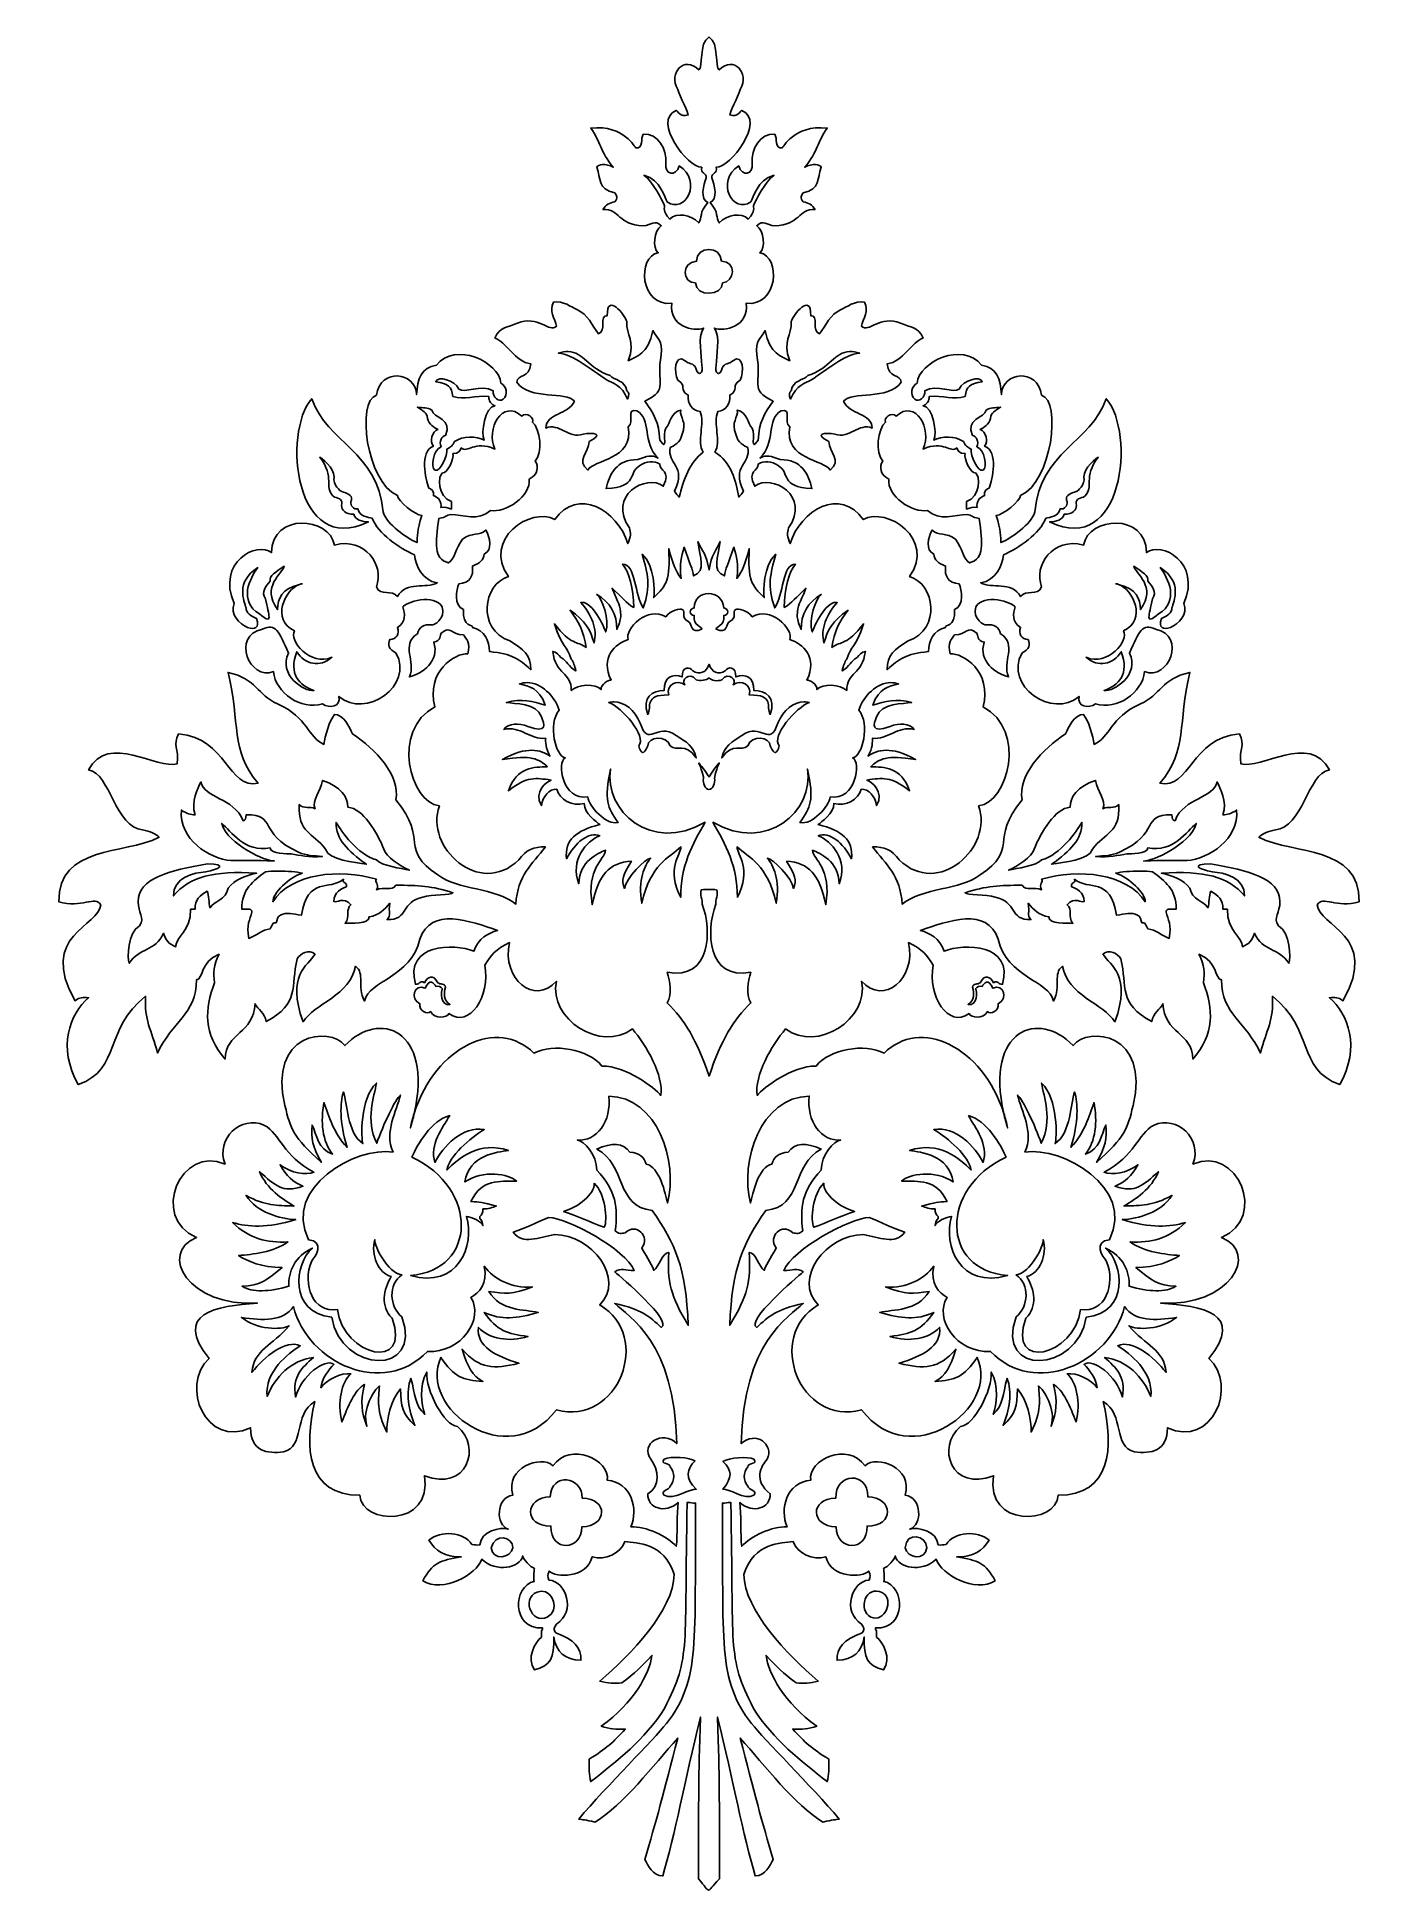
# Model space of a CAD drawing. Header units: centimetres. Extents: x -10.5 to 9.2, y -12.8 to 14.5.
import ezdxf

# ---------------------------------------------------------------- set-up
doc = ezdxf.new("R2010")
doc.units = ezdxf.units.CM
doc.header["$MEASUREMENT"] = 0
doc.layers.add('Layer 1', color=7, linetype='Continuous')

msp = doc.modelspace()

# ---------------------------------------------------------------- linework, layer by layer
at = {"layer": 'Layer 1', "color": 216}
for points, knots in [([(-0.68148, 14.44899), (-0.83266, 14.37166), (-0.76081, 14.00075), (-0.83031, 13.97026), (-0.83031, 13.97026), (-1.04208, 14.17935), (-1.27653, 13.93596), (-1.13789, 13.68418), (-1.13789, 13.68418), (-1.10102, 13.57356), (-0.9804, 13.32993), (-0.98493, 13.31128), (-0.98493, 13.31128), (-1.10442, 13.27226), (-1.13419, 13.36713), (-1.16022, 13.3766), (-1.16022, 13.3766), (-1.52059, 13.22619), (-0.98424, 12.52959), (-0.78732, 12.54316), (-0.78732, 12.54316), (-0.81042, 12.44686), (-0.71193, 12.47011), (-0.72035, 12.38854), (-0.72035, 12.38854), (-0.76325, 12.28595), (-0.8135, 12.07174), (-0.69472, 12.02556), (-0.69472, 12.02556), (-0.83324, 11.88157), (-0.77075, 11.80696), (-0.83032, 11.72956), (-0.83032, 11.72956), (-0.94707, 11.85553), (-1.15247, 11.88181), (-1.25613, 11.78578), (-1.25613, 11.78578), (-1.3677, 11.90464), (-1.32366, 11.9474), (-1.33633, 11.99414), (-1.33633, 11.99414), (-1.35965, 12.05497), (-1.50067, 12.32836), (-1.63233, 12.4274), (-1.63233, 12.4274), (-1.38429, 12.36145), (-1.33085, 12.09555), (-1.29168, 12.03714), (-1.29168, 12.03714), (-1.03354, 11.84946), (-0.76385, 12.34168), (-1.11639, 12.56465), (-1.11639, 12.56465), (-1.16016, 12.40312), (-1.34036, 12.42046), (-1.31317, 12.6093), (-1.31317, 12.6093), (-1.29855, 12.80287), (-1.42346, 13.04776), (-1.6439, 13.02685), (-1.6439, 13.02685), (-1.68663, 12.96715), (-1.63624, 12.81409), (-1.75221, 12.82759), (-1.75221, 12.82759), (-1.76402, 12.82662), (-1.91706, 13.16864), (-2.41201, 13.11863), (-2.41201, 13.11863), (-2.26776, 12.90976), (-2.27502, 12.77949), (-2.08293, 12.54316), (-2.08293, 12.54316), (-2.19546, 12.60714), (-2.30966, 12.58906), (-2.32436, 12.54316), (-2.32436, 12.54316), (-2.25902, 12.38264), (-2.32056, 12.21975), (-2.06143, 12.17026), (-2.06143, 12.17026), (-2.03393, 12.13282), (-2.00411, 12.09579), (-2.06143, 12.03714), (-2.06143, 12.03714), (-2.13902, 12.02519), (-2.19009, 11.99644), (-2.23341, 11.92552), (-2.23341, 11.92552), (-1.98416, 11.93796), (-2.01365, 11.69525), (-1.64389, 11.68739), (-1.64389, 11.68739), (-1.51591, 11.69295), (-1.4774, 11.7809), (-1.37931, 11.68739), (-1.37931, 11.68739), (-1.48257, 11.61783), (-1.51264, 11.35609), (-1.42396, 11.29134), (-1.42396, 11.29134), (-1.73787, 11.23979), (-1.69353, 10.49714), (-1.22304, 10.55133), (-1.22304, 10.55133), (-1.27534, 10.21213), (-0.89609, 10.12962), (-0.75837, 10.18753), (-0.75837, 10.18753), (-0.85464, 10.05219), (-0.78037, 9.77829), (-0.78731, 9.64431), (-0.78731, 9.64431), (-0.7484, 9.53262), (-0.83899, 9.45677), (-0.87495, 9.59966), (-0.87495, 9.59966), (-0.90688, 9.6906), (-0.97525, 9.64795), (-1.02874, 9.70963), (-1.02874, 9.70963), (-1.18753, 9.824), (-1.19555, 9.53458), (-1.13788, 9.4252), (-1.13788, 9.4252), (-0.99512, 9.34309), (-1.13073, 9.28749), (-0.98492, 9.20527), (-0.98492, 9.20527), (-0.9958, 9.08505), (-0.93172, 8.97816), (-0.80881, 8.96384), (-0.80881, 8.96384), (-0.73782, 8.79562), (-0.86209, 8.52164), (-0.76582, 8.37018), (-0.76582, 8.37018), (-0.96109, 8.22662), (-1.0549, 7.96174), (-1.11639, 7.7112), (-1.11639, 7.7112), (-1.14, 7.7336), (-1.16042, 7.75678), (-1.18336, 7.79967), (-1.18336, 7.79967), (-1.00191, 8.1741), (-1.30087, 8.19133), (-1.24785, 8.43632), (-1.24785, 8.43632), (-1.19936, 8.4624), (-1.09955, 8.50423), (-1.07174, 8.63476), (-1.07174, 8.63476), (-0.99798, 8.8035), (-1.10998, 8.88389), (-1.09489, 8.98533), (-1.09489, 8.98533), (-1.23695, 8.95564), (-1.24533, 8.79123), (-1.31317, 8.72157), (-1.31317, 8.72157), (-1.36614, 8.62496), (-1.26944, 8.35589), (-1.40247, 8.54628), (-1.40247, 8.54628), (-1.40973, 8.80817), (-1.49384, 8.94299), (-1.62075, 9.11679), (-1.62075, 9.11679), (-1.25595, 9.29461), (-1.46443, 9.3719), (-1.37932, 9.79809), (-1.37932, 9.79809), (-1.36569, 10.02063), (-1.4247, 10.00886), (-1.50252, 10.15197), (-1.50252, 10.15197), (-1.56771, 9.79443), (-1.74633, 9.77868), (-1.86219, 9.70962), (-1.86219, 9.70962), (-1.75301, 10.00822), (-1.89477, 10.07473), (-1.88534, 10.28178), (-1.88534, 10.28178), (-1.90625, 10.38927), (-2.18302, 10.70999), (-2.16977, 10.3686), (-2.16977, 10.3686), (-2.29558, 10.37663), (-2.17334, 10.13836), (-2.30123, 10.10567), (-2.30123, 10.10567), (-2.39233, 10.22758), (-2.45863, 10.39166), (-2.60881, 10.45624), (-2.60881, 10.45624), (-2.70032, 10.49394), (-2.81674, 10.59695), (-2.96021, 10.56621), (-2.96021, 10.56621), (-3.02842, 10.44575), (-2.93464, 10.3198), (-2.91639, 10.21481), (-2.91639, 10.21481), (-3.00969, 10.10682), (-3.19282, 10.38535), (-3.48772, 10.25863), (-3.48772, 10.25863), (-3.63398, 10.19573), (-3.74013, 10.21105), (-3.8168, 10.04035), (-3.8168, 10.04035), (-3.65893, 9.99711), (-3.51333, 9.68444), (-3.29094, 9.6658), (-3.29094, 9.6658), (-3.30395, 9.44006), (-3.48851, 9.52537), (-3.49765, 9.39378), (-3.49765, 9.39378), (-3.30359, 9.12494), (-2.77096, 9.26979), (-2.65264, 9.11679), (-2.65264, 9.11679), (-2.74029, 8.9115), (-3.0631, 8.94915), (-3.07019, 8.72157), (-3.07019, 8.72157), (-2.8751, 8.80772), (-2.74466, 8.5566), (-2.52118, 8.63475), (-2.52118, 8.63475), (-2.38618, 8.65852), (-2.20116, 8.64466), (-2.43436, 8.52478), (-2.43436, 8.52478), (-2.4409, 8.36943), (-2.62932, 8.24141), (-2.45586, 8.10723), (-2.45586, 8.10723), (-2.37282, 8.26264), (-1.78165, 8.25183), (-1.8622, 8.74306), (-1.8622, 8.74306), (-1.76475, 8.81752), (-1.90719, 9.01491), (-1.73652, 8.97374), (-1.73652, 8.97374), (-1.52362, 8.87268), (-1.65742, 8.49482), (-1.42481, 8.28334), (-1.42481, 8.28334), (-1.53049, 8.33449), (-1.58747, 8.3132), (-1.72412, 8.26019), (-1.72412, 8.26019), (-2.03542, 8.26525), (-2.13805, 8.04517), (-2.18879, 7.8352), (-2.18879, 7.8352), (-1.70328, 7.86266), (-1.87699, 8.07009), (-1.6927, 8.17254), (-1.6927, 8.17254), (-1.59853, 8.24367), (-1.48649, 8.2477), (-1.39918, 8.19569), (-1.39918, 8.19569), (-1.40866, 8.08829), (-1.23245, 8.10846), (-1.3504, 7.86992), (-1.3504, 7.86992), (-1.59582, 8.06354), (-2.17931, 7.72531), (-1.84484, 7.26055), (-1.84484, 7.26055), (-1.82325, 7.18595), (-1.8242, 7.13277), (-1.87047, 7.02987), (-1.87047, 7.02987), (-2.01603, 7.52388), (-2.61037, 7.86462), (-2.93873, 7.3821), (-2.93873, 7.3821), (-3.29338, 7.57793), (-4.00194, 7.09123), (-3.61921, 6.54784), (-3.61921, 6.54784), (-3.98669, 6.4347), (-4.0881, 5.78028), (-3.59771, 5.60361), (-3.59771, 5.60361), (-3.40239, 5.48244), (-3.28781, 5.40163), (-3.28848, 5.18276), (-3.28848, 5.18276), (-3.46918, 5.34203), (-3.56361, 5.41654), (-3.89454, 5.44734), (-3.89454, 5.44734), (-3.89494, 5.60442), (-3.96966, 5.76232), (-4.14672, 5.80122), (-4.14672, 5.80122), (-4.12529, 5.8483), (-4.29683, 5.79806), (-4.27818, 6.06415), (-4.27818, 6.06415), (-4.42863, 6.12947), (-4.37894, 6.35157), (-4.34433, 6.4387), (-4.34433, 6.4387), (-4.18411, 6.45886), (-4.12539, 6.54747), (-4.14672, 6.70163), (-4.14672, 6.70163), (-4.03332, 6.73997), (-3.98155, 6.79124), (-3.97143, 6.87774), (-3.97143, 6.87774), (-3.84801, 6.93108), (-3.88882, 7.11976), (-3.94828, 7.22914), (-3.94828, 7.22914), (-4.04897, 7.12681), (-4.15087, 7.20957), (-4.28893, 7.09354), (-4.28893, 7.09354), (-4.39783, 6.95885), (-4.40722, 6.79777), (-4.49729, 6.74627), (-4.49729, 6.74627), (-4.72299, 6.81824), (-4.6834, 7.0204), (-4.64033, 7.39781), (-4.64033, 7.39781), (-4.51786, 7.41627), (-4.54125, 7.44925), (-4.46008, 7.45403), (-4.46008, 7.45403), (-4.28839, 7.46017), (-4.05419, 7.34829), (-3.88213, 7.51356), (-3.88213, 7.51356), (-3.66128, 7.48015), (-3.28834, 7.72046), (-3.31245, 7.97575), (-3.31245, 7.97575), (-3.18063, 8.03872), (-3.17542, 8.15825), (-3.22481, 8.23868), (-3.22481, 8.23868), (-3.11689, 8.35369), (-3.1475, 8.71679), (-3.2678, 8.80919), (-3.2678, 8.80919), (-3.23238, 8.87267), (-3.35665, 8.96576), (-3.42242, 8.89766), (-3.42242, 8.89766), (-3.70635, 9.15679), (-3.95497, 8.7043), (-3.81681, 8.4148), (-3.81681, 8.4148), (-4.1199, 8.55017), (-4.22208, 8.34584), (-4.3096, 8.43299), (-4.3096, 8.43299), (-4.32762, 8.38091), (-4.34801, 8.35289), (-4.43114, 8.34865), (-4.43114, 8.34865), (-4.40876, 8.27536), (-4.51531, 8.05592), (-4.58328, 8.06836), (-4.58328, 8.06836), (-4.65113, 8.03646), (-4.66284, 7.70672), (-4.4543, 7.64503), (-4.4543, 7.64503), (-4.4543, 7.64503), (-4.4543, 7.53672), (-4.4543, 7.53672), (-4.4543, 7.53672), (-4.51724, 7.55879), (-4.53795, 7.56897), (-4.60726, 7.55822), (-4.60726, 7.55822), (-4.59681, 7.64747), (-4.63756, 7.70497), (-4.71723, 7.73433), (-4.71723, 7.73433), (-4.70077, 7.78682), (-4.7533, 7.84311), (-4.78338, 7.8443), (-4.78338, 7.8443), (-4.8335, 7.97281), (-4.92674, 8.37548), (-4.71723, 8.45863), (-4.71723, 8.45863), (-4.78077, 8.52533), (-4.7405, 8.67292), (-4.65191, 8.70089), (-4.65191, 8.70089), (-4.71447, 8.73649), (-4.77445, 8.77116), (-4.8057, 8.86377), (-4.8057, 8.86377), (-4.8132, 8.95609), (-4.87102, 8.97603), (-4.95205, 9.02665), (-4.95205, 9.02665), (-4.85984, 9.01843), (-4.81217, 9.02781), (-4.73873, 8.98531), (-4.73873, 8.98531), (-4.72379, 8.86947), (-4.42079, 8.85592), (-4.54195, 8.61159), (-4.54195, 8.61159), (-4.59356, 8.6114), (-4.64091, 8.52254), (-4.60148, 8.44871), (-4.60148, 8.44871), (-4.72065, 8.41481), (-4.75809, 8.14041), (-4.69574, 8.10723), (-4.69574, 8.10723), (-4.61366, 8.06674), (-4.50967, 8.3252), (-4.52045, 8.41481), (-4.52045, 8.41481), (-4.46452, 8.44345), (-4.43248, 8.46514), (-4.41048, 8.52478), (-4.41048, 8.52478), (-4.28472, 8.61059), (-4.09218, 8.60481), (-3.97144, 8.54628), (-3.97144, 8.54628), (-4.02515, 8.64981), (-3.96619, 9.03208), (-3.81682, 9.05064), (-3.81682, 9.05064), (-3.89958, 9.07909), (-3.91172, 9.16147), (-3.90529, 9.18376), (-3.90529, 9.18376), (-4.10562, 9.20586), (-4.26595, 9.13078), (-4.43115, 9.18376), (-4.43115, 9.18376), (-4.4537, 9.33078), (-4.49909, 9.37463), (-4.68333, 9.40121), (-4.68333, 9.40121), (-4.64646, 9.49264), (-4.41129, 9.42705), (-4.34433, 9.29207), (-4.34433, 9.29207), (-4.26772, 9.2271), (-4.02327, 9.37022), (-3.83997, 9.27057), (-3.83997, 9.27057), (-3.85354, 9.17509), (-3.75506, 9.09232), (-3.69528, 9.14655), (-3.69528, 9.14655), (-3.61449, 9.20899), (-3.65231, 9.33964), (-3.72918, 9.38137), (-3.72918, 9.38137), (-3.75504, 9.69119), (-4.39333, 9.99628), (-4.67341, 9.6443), (-4.67341, 9.6443), (-4.89329, 9.61275), (-4.95085, 9.44221), (-4.96362, 9.2127), (-4.96362, 9.2127), (-4.98015, 9.55204), (-5.49103, 9.60417), (-5.55232, 9.20526), (-5.55232, 9.20526), (-5.84314, 9.12081), (-5.70638, 7.93606), (-5.24474, 7.73434), (-5.24474, 7.73434), (-5.24036, 7.65779), (-4.98753, 7.44682), (-4.8859, 7.44247), (-4.8859, 7.44247), (-4.95991, 7.23023), (-4.95024, 7.12177), (-4.95783, 7.04394), (-4.95783, 7.04394), (-5.11307, 7.11757), (-5.39901, 7.30428), (-5.45475, 7.49704), (-5.45475, 7.49704), (-5.53538, 8.38999), (-6.2705, 8.49511), (-6.50068, 9.15317), (-6.50068, 9.15317), (-6.93211, 8.64934), (-6.74724, 6.82403), (-5.67055, 7.34822), (-5.67055, 7.34822), (-5.75644, 7.35013), (-5.86692, 7.37523), (-5.88387, 7.46067), (-5.88387, 7.46067), (-6.01017, 7.45944), (-6.05967, 7.52031), (-6.06577, 7.588), (-6.06577, 7.588), (-6.04326, 7.67985), (-6.09049, 7.69199), (-6.16747, 7.7112), (-6.16747, 7.7112), (-6.23682, 7.76231), (-6.25057, 7.82702), (-6.25181, 7.94602), (-6.25181, 7.94602), (-6.25296, 8.03953), (-6.26969, 8.15261), (-6.38162, 8.29494), (-6.38162, 8.29494), (-6.28895, 8.24631), (-6.14517, 8.07399), (-6.17409, 7.96586), (-6.17409, 7.96586), (-6.15934, 7.84911), (-6.07242, 7.78441), (-6.01286, 7.77817), (-6.01286, 7.77817), (-5.91558, 7.74398), (-5.90197, 7.69647), (-5.92522, 7.64505), (-5.92522, 7.64505), (-5.94241, 7.59282), (-5.88078, 7.52272), (-5.82517, 7.54004), (-5.82517, 7.54004), (-5.80018, 7.42125), (-5.66847, 7.419), (-5.61516, 7.40113), (-5.61516, 7.40113), (-5.5269, 7.17549), (-5.22037, 6.96677), (-4.9967, 6.86452), (-4.9967, 6.86452), (-4.97491, 6.71057), (-4.88446, 6.4885), (-4.66018, 6.45607), (-4.66018, 6.45607), (-4.82782, 6.36445), (-5.11099, 6.48574), (-5.24474, 6.25433), (-5.24474, 6.25433), (-5.31571, 6.36239), (-5.49692, 6.25254), (-5.55232, 6.39489), (-5.55232, 6.39489), (-5.43041, 6.70927), (-5.71809, 7.12747), (-6.16748, 7.00922), (-6.16748, 7.00922), (-6.23864, 7.42393), (-7.0779, 7.48839), (-7.08939, 6.89925), (-7.08939, 6.89925), (-7.30119, 7.06941), (-7.89692, 6.75964), (-7.6384, 6.15263), (-7.6384, 6.15263), (-7.70198, 5.9989), (-7.5612, 5.85113), (-7.44079, 5.80123), (-7.44079, 5.80123), (-7.33771, 5.76657), (-7.25977, 5.79308), (-7.30767, 5.93269), (-7.30767, 5.93269), (-7.3916, 5.96424), (-7.46165, 6.01962), (-7.46229, 6.08731), (-7.46229, 6.08731), (-7.49071, 6.18983), (-7.6224, 6.46736), (-7.29196, 6.67766), (-7.29196, 6.67766), (-7.40542, 6.52705), (-7.57908, 6.18861), (-7.26467, 5.99884), (-7.26467, 5.99884), (-7.05626, 5.82677), (-7.13257, 5.97887), (-7.1762, 6.21877), (-7.1762, 6.21877), (-7.25262, 6.32751), (-7.16712, 6.39689), (-7.11088, 6.4817), (-7.11088, 6.4817), (-7.12577, 6.55385), (-7.02762, 6.61617), (-6.90169, 6.69915), (-6.90169, 6.69915), (-6.92461, 6.58965), (-7.25093, 6.40326), (-7.00091, 6.06415), (-7.00091, 6.06415), (-6.99019, 6.22292), (-6.95262, 6.36635), (-6.68093, 6.43209), (-6.68093, 6.43209), (-6.89201, 6.35888), (-7.10325, 5.91287), (-6.75286, 5.7541), (-6.75286, 5.7541), (-6.8394, 5.61277), (-6.52261, 5.22379), (-6.2055, 5.36384), (-6.2055, 5.36384), (-6.37479, 5.20991), (-6.60488, 5.25932), (-6.71896, 5.4457), (-6.71896, 5.4457), (-6.84333, 5.12237), (-6.68336, 4.9489), (-6.46843, 4.88015), (-6.46843, 4.88015), (-6.61547, 4.85512), (-6.99441, 5.11291), (-6.83967, 5.42585), (-6.83967, 5.42585), (-6.99039, 5.74954), (-7.02376, 5.86759), (-7.22001, 5.77477), (-7.22001, 5.77477), (-7.68552, 5.68346), (-7.40676, 5.01505), (-7.06209, 5.15465), (-7.06209, 5.15465), (-7.02616, 4.84226), (-6.6611, 4.58579), (-6.34275, 4.68171), (-6.34275, 4.68171), (-6.24281, 4.61349), (-6.07148, 4.63434), (-6.10132, 4.79168), (-6.10132, 4.79168), (-5.71481, 4.45426), (-4.99299, 4.95062), (-5.26623, 5.42833), (-5.26623, 5.42833), (-5.3677, 5.48194), (-5.3949, 5.54938), (-5.35387, 5.62511), (-5.35387, 5.62511), (-5.26308, 5.62511), (-5.20525, 5.71227), (-5.24473, 5.80122), (-5.24473, 5.80122), (-5.10905, 5.89498), (-5.13835, 6.00288), (-5.16453, 6.10136), (-5.16453, 6.10136), (-5.13566, 6.16828), (-4.69594, 6.30812), (-4.59154, 6.10136), (-4.59154, 6.10136), (-4.52949, 5.92213), (-4.72121, 5.82725), (-4.74285, 5.83843), (-4.74285, 5.83843), (-4.85153, 5.85385), (-4.93157, 5.80943), (-4.95204, 5.70862), (-4.95204, 5.70862), (-5.20074, 5.54149), (-4.96756, 5.30817), (-5.06945, 5.0761), (-5.06945, 5.0761), (-4.88109, 5.12283), (-4.618, 5.31013), (-4.71309, 5.58708), (-4.71309, 5.58708), (-4.60047, 5.59897), (-4.6188, 5.7), (-4.60726, 5.71441), (-4.60726, 5.71441), (-4.45487, 5.84538), (-4.46354, 5.6871), (-4.27818, 5.69126), (-4.27818, 5.69126), (-4.23935, 5.64554), (-4.16661, 5.57346), (-4.21534, 5.4151), (-4.21534, 5.4151), (-4.39576, 5.42918), (-4.83172, 5.15863), (-4.69572, 4.63789), (-4.69572, 4.63789), (-5.33983, 4.29866), (-5.05954, 3.23348), (-4.6304, 3.18764), (-4.6304, 3.18764), (-4.84802, 2.58457), (-4.04233, 1.83449), (-3.46541, 2.3972), (-3.46541, 2.3972), (-3.36318, 2.54159), (-3.24362, 2.59114), (-3.0768, 2.58654), (-3.0768, 2.58654), (-3.27114, 2.32877), (-3.4879, 2.17245), (-3.50923, 1.74897), (-3.50923, 1.74897), (-3.8003, 1.98975), (-4.36973, 1.9534), (-4.6519, 2.17892), (-4.6519, 2.17892), (-5.23109, 2.55888), (-4.7779, 2.67609), (-5.26623, 3.27611), (-5.26623, 3.27611), (-5.20537, 3.63735), (-5.56391, 4.01964), (-5.90288, 4.24267), (-5.90288, 4.24267), (-5.94204, 4.33605), (-6.03733, 4.53202), (-6.16746, 4.5271), (-6.16746, 4.5271), (-6.23563, 4.44241), (-6.31058, 4.20937), (-6.32042, 4.08888), (-6.32042, 4.08888), (-6.55821, 4.19397), (-6.5519, 4.47935), (-7.0009, 4.68171), (-7.0009, 4.68171), (-7.30269, 4.81687), (-7.30015, 5.04592), (-7.7252, 5.14225), (-7.7252, 5.14225), (-7.54058, 4.39008), (-7.70125, 4.01565), (-7.28616, 3.51837), (-7.28616, 3.51837), (-7.72512, 3.43055), (-7.73924, 4.17758), (-8.45033, 4.24184), (-8.45033, 4.24184), (-8.5422, 4.07025), (-8.44163, 4.03967), (-8.47183, 3.8028), (-8.47183, 3.8028), (-8.75914, 3.71432), (-9.48394, 4.26516), (-9.76829, 3.71516), (-9.76829, 3.71516), (-9.45044, 3.6596), (-9.37795, 2.86717), (-8.97785, 2.83625), (-8.97785, 2.83625), (-8.87175, 2.81784), (-8.78222, 2.7797), (-8.73642, 2.72711), (-8.73642, 2.72711), (-9.26313, 2.46378), (-10.20354, 2.61604), (-10.20734, 1.78288), (-10.20734, 1.78288), (-9.87167, 1.68204), (-9.66938, 1.87949), (-9.59218, 1.73823), (-9.59218, 1.73823), (-9.59966, 1.4272), (-10.52299, 1.29636), (-9.9659, 0.33263), (-9.9659, 0.33263), (-9.90028, 0.38868), (-9.8509, 0.37896), (-9.76829, 0.37728), (-9.76829, 0.37728), (-10.04366, 0.13306), (-10.23135, -0.34022), (-9.92125, -0.89685), (-9.92125, -0.89685), (-9.28388, -0.66425), (-9.54629, -0.07588), (-8.9332, 0.39878), (-8.9332, 0.39878), (-8.96196, 0.05526), (-8.84466, -0.09449), (-8.75957, -0.43466), (-8.75957, -0.43466), (-8.55071, 0.02442), (-8.19138, 0.1285), (-8.18741, 0.64021), (-8.18741, 0.64021), (-8.08691, 0.64744), (-8.13582, 0.90377), (-7.85668, 1.01476), (-7.85668, 1.01476), (-7.93781, 0.84582), (-7.94831, 0.75293), (-7.92283, 0.59721), (-7.92283, 0.59721), (-8.07341, 0.20237), (-8.08618, -0.14421), (-7.76987, -0.52314), (-7.76987, -0.52314), (-7.76579, -0.12862), (-7.34586, -0.15108), (-7.33083, 0.28963), (-7.33083, 0.28963), (-7.28594, 0.20076), (-7.1919, 0.15828), (-7.16712, 0.02835), (-7.16712, 0.02835), (-6.67122, 0.2959), (-6.81063, 0.53537), (-6.71485, 0.94778), (-6.71485, 0.94778), (-6.66451, 1.02277), (-6.54413, 1.0933), (-6.45192, 1.01475), (-6.45192, 1.01475), (-6.55971, 0.84763), (-6.87492, 0.70234), (-6.62721, 0.02587), (-6.62721, 0.02587), (-6.46245, 0.2821), (-5.93034, 0.42014), (-5.85826, 0.83864), (-5.85826, 0.83864), (-5.71396, 0.72625), (-5.84414, 0.55496), (-5.72597, 0.32849), (-5.72597, 0.32849), (-5.66057, 0.63172), (-5.04806, 0.67081), (-4.91486, 1.23386), (-4.91486, 1.23386), (-4.75943, 1.71585), (-4.17525, 1.49945), (-3.77798, 1.36367), (-3.77798, 1.36367), (-3.91596, 1.31661), (-4.06116, 1.25715), (-4.12442, 1.05775), (-4.12442, 1.05775), (-4.41947, 1.17744), (-5.1441, 1.16969), (-4.98018, 0.57489), (-4.98018, 0.57489), (-4.91311, 0.55902), (-4.92691, 0.64402), (-4.84872, 0.59721), (-4.84872, 0.59721), (-4.80086, 0.68251), (-4.7289, 0.73215), (-4.65194, 0.59721), (-4.65194, 0.59721), (-4.62399, 0.5666), (-4.54422, 0.58821), (-4.54197, 0.53189), (-4.54197, 0.53189), (-4.56742, 0.44182), (-4.56833, 0.33765), (-4.47582, 0.27888), (-4.47582, 0.27888), (-4.61745, 0.25314), (-4.61226, 0.46835), (-4.58579, 0.50708), (-4.58579, 0.50708), (-4.60453, 0.54023), (-4.64642, 0.54625), (-4.6817, 0.54346), (-4.6817, 0.54346), (-4.70715, 0.58112), (-4.77446, 0.67368), (-4.8388, 0.51452), (-4.8388, 0.51452), (-4.99769, 0.59139), (-5.06766, 0.35295), (-4.91487, 0.28962), (-4.91487, 0.28962), (-4.93529, 0.18164), (-4.80627, 0.12714), (-4.7586, 0.17469), (-4.7586, 0.17469), (-4.69781, 0.06102), (-4.52, 0.08198), (-4.48988, 0.1441), (-4.48988, 0.1441), (-4.18571, -0.07462), (-3.88187, 0.39234), (-3.96485, 0.85599), (-3.96485, 0.85599), (-3.86867, 1.00284), (-3.81352, 1.08411), (-3.60353, 1.18424), (-3.60353, 1.18424), (-3.71825, 0.64984), (-3.23879, 0.25663), (-2.91644, 0.61869), (-2.91644, 0.61869), (-3.02931, 0.0621), (-2.2657, -0.4288), (-1.80271, -0.07998), (-1.80271, -0.07998), (-1.60006, -0.31664), (-1.33946, -0.76749), (-1.38682, -1.05398), (-1.38682, -1.05398), (-1.47528, -0.94107), (-1.89924, -0.62327), (-2.24837, -0.62403), (-2.24837, -0.62403), (-2.45055, -0.37111), (-2.95627, -0.28964), (-3.24635, -0.43469), (-3.24635, -0.43469), (-3.76939, 0.08767), (-4.68453, -0.32402), (-4.99921, -1.32022), (-4.99921, -1.32022), (-5.01453, -1.38785), (-5.03349, -1.45849), (-5.05543, -1.53189), (-5.05543, -1.53189), (-5.03987, -1.45863), (-5.02066, -1.38815), (-4.99921, -1.32022), (-4.99921, -1.32022), (-4.7172, -0.07536), (-5.51933, 0.199), (-6.01289, -0.32473), (-6.01289, -0.32473), (-6.23322, -0.03486), (-7.15009, -0.13929), (-6.8918, -1.20364), (-6.8918, -1.20364), (-6.81022, -1.54683), (-6.77753, -1.66172), (-6.35767, -2.03542), (-6.35767, -2.03542), (-6.49445, -1.79749), (-6.50864, -1.68626), (-6.49575, -1.48889), (-6.49575, -1.48889), (-6.42105, -1.63062), (-6.41173, -1.8465), (-6.19479, -1.9147), (-6.19479, -1.9147), (-6.34653, -1.72994), (-6.37396, -1.43628), (-6.32047, -1.15981), (-6.32047, -1.15981), (-6.24374, -1.36639), (-6.18736, -1.5906), (-5.98147, -1.81713), (-5.98147, -1.81713), (-6.09359, -1.44185), (-6.08815, -1.1681), (-6.03521, -1.00519), (-6.03521, -1.00519), (-5.97945, -1.15243), (-5.98548, -1.60649), (-5.74996, -1.75925), (-5.74996, -1.75925), (-5.77889, -1.70728), (-5.79424, -1.08671), (-5.55235, -0.87372), (-5.55235, -0.87372), (-5.58259, -1.0721), (-5.71964, -1.4076), (-5.54739, -1.75429), (-5.54739, -1.75429), (-5.45659, -1.49313), (-5.27367, -1.10539), (-5.20095, -1.04984), (-5.20095, -1.04984), (-5.25266, -1.28305), (-5.44461, -1.58853), (-5.30844, -1.8841), (-5.30844, -1.8841), (-5.85205, -1.80233), (-6.92621, -2.39708), (-6.54537, -3.16816), (-6.54537, -3.16816), (-6.30438, -3.19421), (-6.44457, -3.42927), (-6.50072, -3.47574), (-6.50072, -3.47574), (-6.64514, -3.82691), (-6.48105, -4.24928), (-6.12286, -4.19012), (-6.12286, -4.19012), (-6.03643, -4.88166), (-5.03487, -5.10779), (-5.32332, -4.3191), (-5.32332, -4.3191), (-5.49824, -4.14004), (-5.44905, -3.90398), (-5.33655, -3.70725), (-5.33655, -3.70725), (-5.52351, -3.6613), (-5.63984, -3.39), (-5.5755, -3.16651), (-5.5755, -3.16651), (-5.58894, -3.26408), (-5.38759, -3.65165), (-5.17945, -3.6841), (-5.17945, -3.6841), (-5.38167, -3.81888), (-5.36412, -4.15173), (-5.17945, -4.29926), (-5.17945, -4.29926), (-4.86508, -5.17568), (-6.07121, -5.12834), (-6.20719, -4.30422), (-6.20719, -4.30422), (-6.83959, -4.23746), (-6.75471, -3.51641), (-6.48914, -3.29219), (-6.48914, -3.29219), (-6.74712, -3.40566), (-6.8479, -3.64372), (-6.83475, -3.85112), (-6.83475, -3.85112), (-7.11578, -3.93199), (-7.37438, -3.94477), (-7.52019, -3.85029), (-7.52019, -3.85029), (-7.26251, -3.8418), (-7.15, -3.75913), (-6.9348, -3.57578), (-6.9348, -3.57578), (-7.2357, -3.5763), (-7.43392, -3.48914), (-7.57228, -3.39967), (-7.57228, -3.39967), (-7.3681, -3.3837), (-7.05724, -3.35469), (-6.84798, -3.20123), (-6.84798, -3.20123), (-7.16005, -3.21771), (-7.40896, -3.1529), (-7.65992, -2.9168), (-7.65992, -2.9168), (-7.43071, -2.98262), (-7.15888, -3.00378), (-6.73388, -2.87463), (-6.73388, -2.87463), (-6.97296, -2.85976), (-7.29802, -2.77244), (-7.46231, -2.52075), (-7.46231, -2.52075), (-7.17101, -2.67633), (-7.02288, -2.66614), (-6.75868, -2.67537), (-6.75868, -2.67537), (-6.92801, -2.5753), (-7.16157, -2.42607), (-7.2647, -2.17018), (-7.2647, -2.17018), (-7.03716, -2.37677), (-6.93029, -2.48866), (-6.62805, -2.38515), (-6.62805, -2.38515), (-6.77642, -2.32586), (-6.87046, -2.23463), (-6.96374, -2.0693), (-6.96374, -2.0693), (-6.80603, -2.1967), (-6.58247, -2.22429), (-6.46765, -2.18009), (-6.46765, -2.18009), (-6.93084, -1.93431), (-6.95058, -1.62682), (-7.19939, -1.48887), (-7.19939, -1.48887), (-7.53008, -1.3442), (-7.91632, -1.68241), (-7.7699, -2.0602), (-7.7699, -2.0602), (-8.41374, -1.77545), (-8.87847, -2.84167), (-8.18745, -3.13507), (-8.18745, -3.13507), (-8.75272, -3.3654), (-8.30918, -4.15717), (-7.29531, -4.09832), (-7.29531, -4.09832), (-7.90486, -4.13461), (-8.53968, -4.25227), (-8.00472, -4.90695), (-8.00472, -4.90695), (-8.43499, -5.31059), (-8.04924, -6.22549), (-7.39701, -5.92477), (-7.39701, -5.92477), (-7.39763, -6.26626), (-7.15251, -6.30889), (-6.91332, -6.27617), (-6.91332, -6.27617), (-6.59299, -6.19993), (-6.77662, -5.72839), (-6.45609, -5.53947), (-6.45609, -5.53947), (-6.61447, -6.21362), (-6.57044, -6.917), (-5.7938, -6.91282), (-5.7938, -6.91282), (-5.77371, -7.35028), (-4.72793, -7.38961), (-4.84874, -6.62757), (-4.84874, -6.62757), (-4.22872, -6.86928), (-4.00272, -6.20144), (-4.36588, -5.90327), (-4.36588, -5.90327), (-4.55629, -5.89519), (-4.83709, -5.36901), (-4.81402, -5.10787), (-4.81402, -5.10787), (-4.9294, -5.31868), (-4.89986, -5.58236), (-4.84379, -5.72716), (-4.84379, -5.72716), (-4.9979, -5.59078), (-4.97702, -5.44588), (-5.04636, -5.19965), (-5.04636, -5.19965), (-5.12877, -5.39099), (-5.07771, -5.68342), (-4.98766, -5.89005), (-4.98766, -5.89005), (-5.17472, -5.72654), (-5.19039, -5.60831), (-5.20098, -5.35427), (-5.20098, -5.35427), (-5.33895, -5.51321), (-5.40784, -5.80756), (-5.39776, -5.98679), (-5.39776, -5.98679), (-5.55796, -5.69466), (-5.52044, -5.48909), (-5.50773, -5.30962), (-5.50773, -5.30962), (-5.58342, -5.37121), (-5.76881, -5.65116), (-5.69211, -5.9008), (-5.69211, -5.9008), (-5.76982, -5.68897), (-5.79279, -5.56009), (-5.72849, -5.28812), (-5.72849, -5.28812), (-5.86201, -5.36491), (-5.97436, -5.61361), (-6.05674, -5.83713), (-6.05674, -5.83713), (-6.12999, -5.5563), (-6.06586, -5.25204), (-5.92528, -5.13433), (-5.92528, -5.13433), (-6.06847, -5.11153), (-6.29027, -5.22697), (-6.36515, -5.33773), (-6.36515, -5.33773), (-6.35468, -5.2063), (-6.25168, -5.07168), (-6.17581, -4.9946), (-6.17581, -4.9946), (-6.30262, -4.89745), (-6.65704, -5.1651), (-6.73722, -5.47416), (-6.73722, -5.47416), (-6.78685, -5.164), (-6.64271, -5.04616), (-6.47429, -4.89208), (-6.47429, -4.89208), (-6.80996, -4.93988), (-7.02516, -5.16902), (-7.15477, -5.46424), (-7.15477, -5.46424), (-7.18573, -5.09498), (-6.84856, -4.84021), (-6.66942, -4.72341), (-6.66942, -4.72341), (-6.87611, -4.62038), (-7.19714, -4.88432), (-7.37553, -5.11284), (-7.37553, -5.11284), (-7.35214, -4.77654), (-7.07008, -4.71768), (-6.83148, -4.42906), (-6.83148, -4.42906), (-6.95123, -4.49551), (-7.3016, -4.48985), (-7.53015, -4.30752), (-7.53015, -4.30752), (-7.21124, -4.35634), (-6.92392, -4.36547), (-6.76782, -4.1496), (-6.76782, -4.1496), (-6.55628, -4.98316), (-5.4479, -5.48064), (-4.80494, -4.80527), (-4.80494, -4.80527), (-4.30608, -4.83533), (-3.96892, -4.31764), (-4.16829, -4.01483), (-4.16829, -4.01483), (-4.04764, -3.9483), (-3.91929, -3.8086), (-3.97151, -3.55842), (-3.97151, -3.55842), (-3.83253, -3.74235), (-3.57714, -3.88612), (-3.26788, -3.86021), (-3.26788, -3.86021), (-3.56209, -3.97177), (-3.66988, -3.96625), (-3.90536, -3.92636), (-3.90536, -3.92636), (-3.73507, -4.21847), (-3.37956, -4.19037), (-3.18106, -4.23311), (-3.18106, -4.23311), (-3.49649, -4.32492), (-3.72341, -4.35415), (-3.9715, -4.23311), (-3.9715, -4.23311), (-3.79037, -4.50436), (-3.63338, -4.54744), (-3.33402, -4.58534), (-3.33402, -4.58534), (-3.60249, -4.67636), (-3.91151, -4.61922), (-4.05832, -4.45388), (-4.05832, -4.45388), (-4.08951, -4.73703), (-3.80842, -4.87082), (-3.46549, -4.97974), (-3.46549, -4.97974), (-3.84003, -5.06593), (-4.03268, -5.06632), (-4.29727, -4.77303), (-4.29727, -4.77303), (-4.20975, -5.03818), (-4.15336, -5.16213), (-3.993, -5.24432), (-3.993, -5.24432), (-4.28563, -5.22897), (-4.41627, -5.17982), (-4.60733, -4.89209), (-4.60733, -4.89209), (-4.95591, -5.63082), (-3.63065, -6.60127), (-2.91648, -5.66186), (-2.91648, -5.66186), (-2.00836, -5.90519), (-1.49748, -4.57649), (-2.27983, -4.1248), (-2.27983, -4.1248), (-1.89852, -3.74349), (-2.4022, -3.09292), (-2.94212, -3.09292), (-2.94212, -3.09292), (-3.16839, -3.1347), (-3.41413, -3.24806), (-3.54735, -3.05902), (-3.54735, -3.05902), (-3.37021, -3.00169), (-3.20328, -2.90967), (-3.02562, -2.84239), (-3.02562, -2.84239), (-2.74592, -2.85064), (-1.90397, -3.31136), (-1.77546, -3.61878), (-1.77546, -3.61878), (-1.90383, -3.62107), (-1.97278, -3.57715), (-2.05989, -3.6411), (-2.05989, -3.6411), (-1.96706, -3.72011), (-1.20607, -4.36232), (-1.37941, -4.45387), (-1.37941, -4.45387), (-1.55045, -4.29618), (-1.6666, -4.18791), (-2.05989, -4.10164), (-2.05989, -4.10164), (-1.8548, -4.29817), (-1.17847, -4.67319), (-1.15121, -6.15547), (-1.15121, -6.15547), (-1.35637, -5.95203), (-1.6967, -6.15173), (-1.53403, -6.38615), (-1.53403, -6.38615), (-1.41921, -6.53346), (-1.38353, -6.79055), (-1.57785, -6.89134), (-1.57785, -6.89134), (-1.57617, -7.10982), (-1.32645, -7.18464), (-1.13054, -7.02032), (-1.13054, -7.02032), (-1.15598, -7.17257), (-1.1378, -7.51096), (-1.16031, -7.66028), (-1.16031, -7.66028), (-1.29101, -7.51506), (-1.60289, -7.36202), (-1.82425, -7.37751), (-1.82425, -7.37751), (-1.71085, -7.11776), (-1.81615, -6.71994), (-2.16986, -6.69373), (-2.16986, -6.69373), (-2.12901, -6.39051), (-2.71092, -6.12434), (-2.96692, -6.48041), (-2.96692, -6.48041), (-3.13434, -6.31619), (-3.67651, -6.50428), (-3.55396, -6.91284), (-3.55396, -6.91284), (-3.80434, -6.94473), (-3.80649, -7.3511), (-3.62176, -7.40893), (-3.62176, -7.40893), (-3.73756, -7.37008), (-4.02334, -7.44274), (-4.03683, -7.63713), (-4.03683, -7.63713), (-4.07621, -7.65013), (-4.11119, -7.63673), (-4.15259, -7.633), (-4.15259, -7.633), (-4.27145, -7.45252), (-4.60846, -7.4194), (-4.78346, -7.57182), (-4.78346, -7.57182), (-4.69415, -7.72403), (-4.54563, -7.822), (-4.30969, -7.81573), (-4.30969, -7.81573), (-4.62102, -7.86716), (-4.73428, -7.90564), (-4.87193, -8.16465), (-4.87193, -8.16465), (-4.57893, -8.34918), (-4.07982, -8.07498), (-4.00955, -7.85046), (-4.00955, -7.85046), (-3.79783, -8.0521), (-3.44862, -7.9762), (-3.40762, -7.80168), (-3.40762, -7.80168), (-3.40288, -7.85111), (-3.29633, -7.96255), (-3.23729, -7.98606), (-3.23729, -7.98606), (-3.2407, -8.02638), (-3.25884, -8.14681), (-3.23977, -8.1754), (-3.23977, -8.1754), (-3.55328, -8.23644), (-3.58317, -8.87617), (-3.11823, -8.8567), (-3.11823, -8.8567), (-3.1164, -8.89393), (-3.14358, -8.86528), (-3.13146, -8.98982), (-3.13146, -8.98982), (-3.23791, -9.06722), (-3.35356, -9.29846), (-3.23812, -9.47186), (-3.23812, -9.47186), (-3.00053, -9.40702), (-2.94577, -9.2981), (-2.95535, -8.98817), (-2.95535, -8.98817), (-2.91835, -9.20811), (-2.79459, -9.32386), (-2.55599, -9.33047), (-2.55599, -9.33047), (-2.54908, -9.15666), (-2.65344, -9.02692), (-2.9231, -8.92615), (-2.9231, -8.92615), (-2.96795, -8.88548), (-2.94178, -8.84284), (-2.91649, -8.8013), (-2.91649, -8.8013), (-2.61977, -8.61373), (-2.77416, -8.1707), (-3.02563, -8.15555), (-3.02563, -8.15555), (-3.03652, -8.11172), (-3.05728, -8.07979), (-3.02067, -8.02409), (-3.02067, -8.02409), (-2.93243, -8.12079), (-2.46763, -8.13587), (-2.3898, -7.81325), (-2.3898, -7.81325), (-2.19599, -7.87226), (-1.98078, -7.76394), (-1.9119, -7.59001), (-1.9119, -7.59001), (-1.73379, -7.61783), (-1.34684, -7.59468), (-1.18843, -8.0737), (-1.18843, -8.0737), (-1.20357, -8.59981), (-1.81674, -9.24132), (-2.27984, -9.63557), (-2.27984, -9.63557), (-2.15506, -9.66871), (-2.06555, -9.67233), (-1.95573, -9.66203), (-1.95573, -9.66203), (-1.75383, -9.50328), (-1.6857, -9.44107), (-1.51503, -9.26019), (-1.51503, -9.26019), (-1.55608, -9.53468), (-1.78024, -9.95542), (-2.25834, -10.29537), (-2.25834, -10.29537), (-2.13534, -10.33481), (-2.04557, -10.35051), (-1.90694, -10.33754), (-1.90694, -10.33754), (-2.07947, -10.53278), (-2.19292, -10.62861), (-2.43445, -10.77824), (-2.43445, -10.77824), (-2.43779, -10.89869), (-2.43559, -11.01449), (-2.4113, -11.10732), (-2.4113, -11.10732), (-2.02854, -10.8049), (-1.62318, -10.49525), (-1.33147, -10.03576), (-1.33147, -10.03576), (-0.93437, -9.25386), (-1.05069, -9.1657), (-0.99826, -7.01703), (-0.99826, -7.01703), (-0.94399, -7.01611), (-0.92431, -7.02915), (-0.87672, -7.02695), (-0.87672, -7.02695), (-0.89527, -9.06888), (-0.79836, -9.61315), (-1.30501, -10.25817), (-1.30501, -10.25817), (-1.48728, -10.49175), (-2.1748, -11.16906), (-2.58741, -11.65633), (-2.58741, -11.65633), (-2.52868, -11.66645), (-2.50319, -11.66729), (-2.34598, -11.70015), (-2.34598, -11.70015), (-1.94026, -11.4503), (-1.4973, -10.87474), (-1.13799, -10.47066), (-1.13799, -10.47066), (-1.33568, -11.24585), (-1.46118, -11.71486), (-1.62085, -12.24916), (-1.62085, -12.24916), (-1.57008, -12.34123), (-1.51024, -12.48132), (-1.35792, -12.49059), (-1.35792, -12.49059), (-1.17838, -11.88635), (-1.03707, -11.1082), (-0.80478, -10.16225), (-0.80478, -10.16225), (-0.83507, -11.14036), (-0.83161, -11.21712), (-0.83289, -12.53441), (-0.83289, -12.53441), (-0.64235, -12.7476), (-0.73677, -12.75274), (-0.52697, -12.53441), (-0.52697, -12.53441), (-0.52825, -11.21712), (-0.5248, -11.14036), (-0.55508, -10.16225), (-0.55508, -10.16225), (-0.32278, -11.1082), (-0.18147, -11.88635), (-0.00194, -12.49059), (-0.00194, -12.49059), (0.15038, -12.48131), (0.21022, -12.34123), (0.26099, -12.24916), (0.26099, -12.24916), (0.10131, -11.71486), (-0.02419, -11.24585), (-0.22187, -10.47066), (-0.22187, -10.47066), (0.13744, -10.87474), (0.5804, -11.45029), (0.98612, -11.70015), (0.98612, -11.70015), (1.14333, -11.66729), (1.16883, -11.66645), (1.22755, -11.65633), (1.22755, -11.65633), (0.81494, -11.16906), (0.12742, -10.49175), (-0.05485, -10.25817), (-0.05485, -10.25817), (-0.5615, -9.61314), (-0.46459, -9.06887), (-0.48314, -7.02695), (-0.48314, -7.02695), (-0.43555, -7.02915), (-0.41587, -7.01611), (-0.3616, -7.01703), (-0.3616, -7.01703), (-0.30917, -9.1657), (-0.42549, -9.25386), (-0.02839, -10.03576), (-0.02839, -10.03576), (0.26332, -10.49526), (0.66868, -10.8049), (1.05144, -11.10732), (1.05144, -11.10732), (1.07573, -11.0145), (1.07793, -10.8987), (1.07459, -10.77824), (1.07459, -10.77824), (0.83306, -10.62861), (0.7196, -10.53278), (0.54708, -10.33754), (0.54708, -10.33754), (0.6857, -10.35051), (0.77548, -10.33482), (0.89848, -10.29537), (0.89848, -10.29537), (0.42038, -9.95542), (0.19622, -9.53468), (0.15517, -9.26019), (0.15517, -9.26019), (0.32584, -9.44106), (0.39397, -9.50328), (0.59587, -9.66203), (0.59587, -9.66203), (0.7057, -9.67234), (0.7952, -9.66872), (0.91998, -9.63557), (0.91998, -9.63557), (0.45689, -9.24132), (-0.15629, -8.59982), (-0.17143, -8.0737), (-0.17143, -8.0737), (-0.01302, -7.59468), (0.37393, -7.61783), (0.55204, -7.59001), (0.55204, -7.59001), (0.62092, -7.76394), (0.83614, -7.87226), (1.02994, -7.81325), (1.02994, -7.81325), (1.10777, -8.13587), (1.57256, -8.12079), (1.66081, -8.02409), (1.66081, -8.02409), (1.69742, -8.07979), (1.67667, -8.11173), (1.66577, -8.15555), (1.66577, -8.15555), (1.4143, -8.1707), (1.25991, -8.61373), (1.55663, -8.8013), (1.55663, -8.8013), (1.58192, -8.84284), (1.60809, -8.88548), (1.56324, -8.92615), (1.56324, -8.92615), (1.29358, -9.02691), (1.18922, -9.15666), (1.19613, -9.33047), (1.19613, -9.33047), (1.43472, -9.32386), (1.55849, -9.2081), (1.59549, -8.98817), (1.59549, -8.98817), (1.58592, -9.2981), (1.64067, -9.40702), (1.87826, -9.47186), (1.87826, -9.47186), (1.9937, -9.29847), (1.87805, -9.06722), (1.7716, -8.98982), (1.7716, -8.98982), (1.78372, -8.86528), (1.75654, -8.89393), (1.75837, -8.8567), (1.75837, -8.8567), (2.22331, -8.87617), (2.19343, -8.23644), (1.87991, -8.1754), (1.87991, -8.1754), (1.89898, -8.1468), (1.88084, -8.02638), (1.87743, -7.98606), (1.87743, -7.98606), (1.93646, -7.96255), (2.04302, -7.85111), (2.04776, -7.80168), (2.04776, -7.80168), (2.08876, -7.9762), (2.43796, -8.0521), (2.64969, -7.85046), (2.64969, -7.85046), (2.71995, -8.07499), (3.21906, -8.34918), (3.51207, -8.16465), (3.51207, -8.16465), (3.37442, -7.90564), (3.26116, -7.86716), (2.94983, -7.81573), (2.94983, -7.81573), (3.18577, -7.822), (3.33429, -7.72403), (3.4236, -7.57182), (3.4236, -7.57182), (3.24861, -7.4194), (2.9116, -7.45252), (2.79273, -7.633), (2.79273, -7.633), (2.75133, -7.63674), (2.71636, -7.65014), (2.67697, -7.63713), (2.67697, -7.63713), (2.66348, -7.44274), (2.37771, -7.37007), (2.2619, -7.40893), (2.2619, -7.40893), (2.44663, -7.3511), (2.44448, -6.94472), (2.1941, -6.91284), (2.1941, -6.91284), (2.31664, -6.50428), (1.77447, -6.31619), (1.60706, -6.48041), (1.60706, -6.48041), (1.35106, -6.12434), (0.76915, -6.39051), (0.81, -6.69373), (0.81, -6.69373), (0.45629, -6.71995), (0.35099, -7.11776), (0.46439, -7.37751), (0.46439, -7.37751), (0.24304, -7.36203), (-0.06885, -7.51506), (-0.19955, -7.66028), (-0.19955, -7.66028), (-0.22206, -7.51096), (-0.20388, -7.17257), (-0.22932, -7.02032), (-0.22932, -7.02032), (-0.03341, -7.18464), (0.21631, -7.10981), (0.21799, -6.89134), (0.21799, -6.89134), (-0.03629, -6.69713), (0.08145, -6.48087), (0.17417, -6.38615), (0.17417, -6.38615), (0.27695, -6.16607), (0.00523, -5.96147), (-0.20865, -6.15547), (-0.20865, -6.15547), (-0.18139, -4.6732), (0.49494, -4.29817), (0.70003, -4.10164), (0.70003, -4.10164), (0.30675, -4.18791), (0.19059, -4.29618), (0.01955, -4.45387), (0.01955, -4.45387), (-0.1538, -4.36232), (0.6072, -3.72011), (0.70003, -3.6411), (0.70003, -3.6411), (0.61293, -3.57714), (0.54397, -3.62106), (0.4156, -3.61878), (0.4156, -3.61878), (0.5441, -3.31136), (1.38606, -2.85064), (1.66576, -2.84239), (1.66576, -2.84239), (1.84341, -2.90966), (2.01034, -3.00168), (2.18749, -3.05902), (2.18749, -3.05902), (2.05427, -3.24806), (1.80853, -3.1347), (1.58226, -3.09292), (1.58226, -3.09292), (1.04234, -3.09292), (0.53866, -3.74348), (0.91997, -4.1248), (0.91997, -4.1248), (0.13762, -4.57649), (0.64851, -5.90519), (1.55662, -5.66186), (1.55662, -5.66186), (2.27079, -6.60127), (3.59606, -5.63082), (3.24747, -4.89209), (3.24747, -4.89209), (3.05641, -5.17981), (2.92577, -5.22897), (2.63314, -5.24432), (2.63314, -5.24432), (2.7935, -5.16213), (2.84989, -5.03818), (2.93741, -4.77303), (2.93741, -4.77303), (2.67282, -5.06632), (2.48017, -5.06592), (2.10563, -4.97974), (2.10563, -4.97974), (2.44857, -4.87082), (2.72966, -4.73703), (2.69846, -4.45388), (2.69846, -4.45388), (2.55165, -4.61922), (2.24263, -4.67636), (1.97416, -4.58534), (1.97416, -4.58534), (2.27352, -4.54744), (2.43051, -4.50436), (2.61164, -4.23311), (2.61164, -4.23311), (2.36355, -4.35415), (2.13663, -4.32492), (1.8212, -4.23311), (1.8212, -4.23311), (2.0197, -4.19036), (2.37521, -4.21847), (2.5455, -3.92636), (2.5455, -3.92636), (2.31002, -3.96625), (2.20223, -3.97178), (1.90802, -3.86021), (1.90802, -3.86021), (2.21728, -3.88612), (2.47267, -3.74235), (2.61165, -3.55842), (2.61165, -3.55842), (2.55943, -3.8086), (2.68778, -3.9483), (2.80843, -4.01483), (2.80843, -4.01483), (2.60907, -4.31764), (2.94623, -4.83533), (3.44508, -4.80527), (3.44508, -4.80527), (4.08804, -5.48064), (5.19642, -4.98316), (5.40796, -4.1496), (5.40796, -4.1496), (5.56406, -4.36547), (5.85138, -4.35634), (6.17029, -4.30752), (6.17029, -4.30752), (5.94175, -4.48985), (5.59137, -4.49552), (5.47162, -4.42906), (5.47162, -4.42906), (5.71022, -4.71768), (5.99228, -4.77654), (6.01567, -5.11284), (6.01567, -5.11284), (5.83728, -4.88431), (5.51625, -4.62037), (5.30956, -4.72341), (5.30956, -4.72341), (5.48869, -4.84021), (5.82587, -5.09498), (5.79491, -5.46424), (5.79491, -5.46424), (5.66531, -5.16902), (5.45011, -4.93988), (5.11443, -4.89208), (5.11443, -4.89208), (5.28285, -5.04616), (5.42699, -5.164), (5.37736, -5.47416), (5.37736, -5.47416), (5.29717, -5.1651), (4.94276, -4.89745), (4.81595, -4.9946), (4.81595, -4.9946), (4.89182, -5.07169), (4.99483, -5.2063), (5.00529, -5.33773), (5.00529, -5.33773), (4.93041, -5.22698), (4.70861, -5.11154), (4.56542, -5.13433), (4.56542, -5.13433), (4.706, -5.25204), (4.77014, -5.5563), (4.69688, -5.83713), (4.69688, -5.83713), (4.6145, -5.61361), (4.50215, -5.36491), (4.36863, -5.28812), (4.36863, -5.28812), (4.43293, -5.56009), (4.40996, -5.68896), (4.33225, -5.9008), (4.33225, -5.9008), (4.40895, -5.65116), (4.22355, -5.37121), (4.14787, -5.30962), (4.14787, -5.30962), (4.16058, -5.48909), (4.1981, -5.69466), (4.0379, -5.98679), (4.0379, -5.98679), (4.04798, -5.80756), (3.97908, -5.51321), (3.84112, -5.35427), (3.84112, -5.35427), (3.83053, -5.60831), (3.81486, -5.72654), (3.6278, -5.89005), (3.6278, -5.89005), (3.71785, -5.68342), (3.76892, -5.391), (3.6865, -5.19965), (3.6865, -5.19965), (3.61716, -5.44589), (3.63804, -5.59079), (3.48393, -5.72716), (3.48393, -5.72716), (3.54001, -5.58236), (3.56955, -5.31868), (3.45416, -5.10787), (3.45416, -5.10787), (3.47723, -5.36901), (3.19643, -5.8952), (3.00602, -5.90327), (3.00602, -5.90327), (2.64286, -6.20143), (2.86886, -6.86927), (3.48888, -6.62757), (3.48888, -6.62757), (3.36807, -7.38962), (4.41385, -7.35028), (4.43394, -6.91282), (4.43394, -6.91282), (5.21058, -6.917), (5.25461, -6.21362), (5.09623, -5.53947), (5.09623, -5.53947), (5.41677, -5.72839), (5.23313, -6.19993), (5.55346, -6.27617), (5.55346, -6.27617), (5.79265, -6.30889), (6.03777, -6.26626), (6.03715, -5.92477), (6.03715, -5.92477), (6.68938, -6.2255), (7.07513, -5.31059), (6.64486, -4.90695), (6.64486, -4.90695), (7.17982, -4.25226), (6.54499, -4.1346), (5.93545, -4.09832), (5.93545, -4.09832), (6.94932, -4.15717), (7.39286, -3.3654), (6.82759, -3.13507), (6.82759, -3.13507), (7.51862, -2.84167), (7.05389, -1.77545), (6.41004, -2.0602), (6.41004, -2.0602), (6.55646, -1.6824), (6.17023, -1.3442), (5.83953, -1.48887), (5.83953, -1.48887), (5.59073, -1.62682), (5.57099, -1.93432), (5.10779, -2.18009), (5.10779, -2.18009), (5.22261, -2.22428), (5.44618, -2.19669), (5.60388, -2.0693), (5.60388, -2.0693), (5.5106, -2.23463), (5.41656, -2.32585), (5.26819, -2.38515), (5.26819, -2.38515), (5.57043, -2.48865), (5.6773, -2.37676), (5.90484, -2.17018), (5.90484, -2.17018), (5.80172, -2.42607), (5.56815, -2.5753), (5.39882, -2.67537), (5.39882, -2.67537), (5.66301, -2.66615), (5.81114, -2.67633), (6.10245, -2.52075), (6.10245, -2.52075), (5.93816, -2.77244), (5.6131, -2.85976), (5.37402, -2.87463), (5.37402, -2.87463), (5.79903, -3.00378), (6.07085, -2.98262), (6.30006, -2.9168), (6.30006, -2.9168), (6.0491, -3.15289), (5.80019, -3.21771), (5.48812, -3.20123), (5.48812, -3.20123), (5.69737, -3.35469), (6.00824, -3.38369), (6.21242, -3.39967), (6.21242, -3.39967), (6.07406, -3.48914), (5.87584, -3.57631), (5.57494, -3.57578), (5.57494, -3.57578), (5.79014, -3.75912), (5.90265, -3.8418), (6.16033, -3.85029), (6.16033, -3.85029), (6.01452, -3.94477), (5.75592, -3.93199), (5.47489, -3.85112), (5.47489, -3.85112), (5.48803, -3.64371), (5.38726, -3.40566), (5.12928, -3.29219), (5.12928, -3.29219), (5.39485, -3.51641), (5.47973, -4.23747), (4.84733, -4.30422), (4.84733, -4.30422), (4.71135, -5.12834), (3.50522, -5.17568), (3.81959, -4.29926), (3.81959, -4.29926), (4.00426, -4.15174), (4.02181, -3.81888), (3.81959, -3.6841), (3.81959, -3.6841), (4.02773, -3.65165), (4.22908, -3.26408), (4.21564, -3.16651), (4.21564, -3.16651), (4.27998, -3.39001), (4.16365, -3.66131), (3.97669, -3.70725), (3.97669, -3.70725), (4.08919, -3.90398), (4.13838, -4.14004), (3.96346, -4.3191), (3.96346, -4.3191), (3.67501, -5.10779), (4.67657, -4.88166), (4.763, -4.19012), (4.763, -4.19012), (5.12119, -4.24929), (5.28528, -3.82691), (5.14086, -3.47574), (5.14086, -3.47574), (5.08471, -3.42928), (4.94452, -3.19422), (5.18551, -3.16816), (5.18551, -3.16816), (5.56635, -2.39709), (4.4922, -1.80233), (3.94858, -1.8841), (3.94858, -1.8841), (4.08475, -1.58853), (3.89281, -1.28305), (3.84109, -1.04984), (3.84109, -1.04984), (3.91381, -1.10539), (4.09673, -1.49314), (4.18753, -1.75429), (4.18753, -1.75429), (4.35978, -1.4076), (4.22273, -1.07211), (4.19249, -0.87372), (4.19249, -0.87372), (4.43438, -1.08671), (4.41903, -1.70728), (4.3901, -1.75925), (4.3901, -1.75925), (4.62562, -1.60649), (4.61959, -1.15242), (4.67535, -1.00519), (4.67535, -1.00519), (4.72828, -1.1681), (4.73372, -1.44185), (4.62161, -1.81713), (4.62161, -1.81713), (4.8275, -1.5906), (4.88388, -1.36639), (4.96061, -1.15981), (4.96061, -1.15981), (5.0141, -1.43628), (4.98667, -1.72994), (4.83493, -1.9147), (4.83493, -1.9147), (5.05187, -1.84649), (5.0612, -1.63062), (5.13589, -1.48889), (5.13589, -1.48889), (5.14878, -1.68626), (5.13459, -1.79749), (4.99781, -2.03542), (4.99781, -2.03542), (5.41766, -1.66171), (5.45036, -1.54682), (5.53194, -1.20364), (5.53194, -1.20364), (5.79023, -0.13928), (4.87336, -0.03486), (4.65303, -0.32473), (4.65303, -0.32473), (4.15947, 0.19899), (3.35734, -0.07536), (3.63935, -1.32022), (3.63935, -1.32022), (3.66081, -1.38815), (3.68002, -1.45863), (3.69557, -1.53189), (3.69557, -1.53189), (3.67362, -1.4585), (3.65467, -1.38786), (3.63935, -1.32022), (3.63935, -1.32022), (3.32467, -0.32403), (2.40952, 0.08767), (1.88649, -0.43469), (1.88649, -0.43469), (1.59642, -0.28965), (1.09069, -0.37111), (0.88851, -0.62403), (0.88851, -0.62403), (0.53938, -0.62327), (0.11542, -0.94106), (0.02696, -1.05398), (0.02696, -1.05398), (-0.02039, -0.7675), (0.24021, -0.31664), (0.44285, -0.07998), (0.44285, -0.07998), (0.90585, -0.42881), (1.66945, 0.0621), (1.55658, 0.61869), (1.55658, 0.61869), (1.87893, 0.25663), (2.35839, 0.64984), (2.24367, 1.18424), (2.24367, 1.18424), (2.45366, 1.08412), (2.50882, 1.00284), (2.60499, 0.85599), (2.60499, 0.85599), (2.52202, 0.39233), (2.82585, -0.07462), (3.13002, 0.1441), (3.13002, 0.1441), (3.16014, 0.08198), (3.33794, 0.06102), (3.39874, 0.17469), (3.39874, 0.17469), (3.44641, 0.12714), (3.57543, 0.18163), (3.55501, 0.28962), (3.55501, 0.28962), (3.7078, 0.35295), (3.63783, 0.59138), (3.47894, 0.51452), (3.47894, 0.51452), (3.41461, 0.67367), (3.34729, 0.58112), (3.32184, 0.54346), (3.32184, 0.54346), (3.28656, 0.54625), (3.24467, 0.54023), (3.22593, 0.50708), (3.22593, 0.50708), (3.2524, 0.46835), (3.25759, 0.25313), (3.11596, 0.27888), (3.11596, 0.27888), (3.20847, 0.33765), (3.20756, 0.44182), (3.18211, 0.53189), (3.18211, 0.53189), (3.18435, 0.58821), (3.26413, 0.5666), (3.29208, 0.59721), (3.29208, 0.59721), (3.36904, 0.73215), (3.44101, 0.68251), (3.48886, 0.59721), (3.48886, 0.59721), (3.56706, 0.64401), (3.55326, 0.55901), (3.62032, 0.57489), (3.62032, 0.57489), (3.78424, 1.1697), (3.05961, 1.17744), (2.76456, 1.05775), (2.76456, 1.05775), (2.7013, 1.25715), (2.5561, 1.31662), (2.41812, 1.36367), (2.41812, 1.36367), (2.81539, 1.49945), (3.39957, 1.71585), (3.555, 1.23386), (3.555, 1.23386), (3.68821, 0.67081), (4.30071, 0.63172), (4.36611, 0.32849), (4.36611, 0.32849), (4.48428, 0.55496), (4.3541, 0.72625), (4.4984, 0.83864), (4.4984, 0.83864), (4.57047, 0.42015), (5.10259, 0.2821), (5.26735, 0.02587), (5.26735, 0.02587), (5.51506, 0.70235), (5.19986, 0.84763), (5.09206, 1.01475), (5.09206, 1.01475), (5.18427, 1.0933), (5.30465, 1.02277), (5.35499, 0.94778), (5.35499, 0.94778), (5.45077, 0.53537), (5.31137, 0.29591), (5.80726, 0.02835), (5.80726, 0.02835), (5.83204, 0.15827), (5.92608, 0.20076), (5.97097, 0.28963), (5.97097, 0.28963), (5.98601, -0.15108), (6.40593, -0.12862), (6.41001, -0.52314), (6.41001, -0.52314), (6.72633, -0.14421), (6.71356, 0.20237), (6.56297, 0.59721), (6.56297, 0.59721), (6.58845, 0.75292), (6.57795, 0.84582), (6.49682, 1.01476), (6.49682, 1.01476), (6.77596, 0.90377), (6.72705, 0.64744), (6.82755, 0.64021), (6.82755, 0.64021), (6.83152, 0.1285), (7.19086, 0.02442), (7.39971, -0.43466), (7.39971, -0.43466), (7.4848, -0.09449), (7.6021, 0.05526), (7.57334, 0.39878), (7.57334, 0.39878), (8.18643, -0.07588), (7.92402, -0.66425), (8.56139, -0.89685), (8.56139, -0.89685), (8.87149, -0.34021), (8.6838, 0.13306), (8.40843, 0.37728), (8.40843, 0.37728), (8.49104, 0.37896), (8.54042, 0.38868), (8.60604, 0.33263), (8.60604, 0.33263), (9.16313, 1.29636), (8.2398, 1.42719), (8.23232, 1.73823), (8.23232, 1.73823), (8.30952, 1.87948), (8.51181, 1.68204), (8.84748, 1.78288), (8.84748, 1.78288), (8.84369, 2.61604), (7.90327, 2.46378), (7.37656, 2.72711), (7.37656, 2.72711), (7.42236, 2.7797), (7.51189, 2.81784), (7.61799, 2.83625), (7.61799, 2.83625), (8.0181, 2.86717), (8.09058, 3.6596), (8.40843, 3.71516), (8.40843, 3.71516), (8.12408, 4.26516), (7.39928, 3.71432), (7.11197, 3.8028), (7.11197, 3.8028), (7.08178, 4.03967), (7.18234, 4.07025), (7.09047, 4.24184), (7.09047, 4.24184), (6.37938, 4.17758), (6.36526, 3.43055), (5.9263, 3.51837), (5.9263, 3.51837), (6.34139, 4.01565), (6.18072, 4.39008), (6.36534, 5.14225), (6.36534, 5.14225), (5.9403, 5.04592), (5.94283, 4.81687), (5.64104, 4.68171), (5.64104, 4.68171), (5.19205, 4.47935), (5.19835, 4.19397), (4.96056, 4.08888), (4.96056, 4.08888), (4.95072, 4.20937), (4.87577, 4.4424), (4.8076, 4.5271), (4.8076, 4.5271), (4.67747, 4.53202), (4.58218, 4.33606), (4.54302, 4.24267), (4.54302, 4.24267), (4.20404, 4.01965), (3.84551, 3.63735), (3.90637, 3.27611), (3.90637, 3.27611), (3.41804, 2.67609), (3.87123, 2.55888), (3.29204, 2.17892), (3.29204, 2.17892), (3.00987, 1.9534), (2.44044, 1.98975), (2.14937, 1.74897), (2.14937, 1.74897), (2.12805, 2.17245), (1.91128, 2.32877), (1.71694, 2.58654), (1.71694, 2.58654), (1.88376, 2.59114), (2.00332, 2.54159), (2.10555, 2.3972), (2.10555, 2.3972), (2.68247, 1.83449), (3.48816, 2.58458), (3.27054, 3.18764), (3.27054, 3.18764), (3.69968, 3.23347), (3.97997, 4.29866), (3.33586, 4.63789), (3.33586, 4.63789), (3.47185, 5.15864), (3.0359, 5.42919), (2.85548, 5.4151), (2.85548, 5.4151), (2.80675, 5.57346), (2.87949, 5.64554), (2.91832, 5.69126), (2.91832, 5.69126), (3.10368, 5.6871), (3.09501, 5.84538), (3.2474, 5.71441), (3.2474, 5.71441), (3.25894, 5.7), (3.24062, 5.59897), (3.35323, 5.58708), (3.35323, 5.58708), (3.25814, 5.31014), (3.52124, 5.12284), (3.70959, 5.0761), (3.70959, 5.0761), (3.60771, 5.30817), (3.84088, 5.54149), (3.59218, 5.70862), (3.59218, 5.70862), (3.57172, 5.80943), (3.49167, 5.85386), (3.38299, 5.83843), (3.38299, 5.83843), (3.36136, 5.82725), (3.16963, 5.92213), (3.23168, 6.10136), (3.23168, 6.10136), (3.33608, 6.30812), (3.7758, 6.16828), (3.80467, 6.10136), (3.80467, 6.10136), (3.77849, 6.00289), (3.74919, 5.89498), (3.88487, 5.80122), (3.88487, 5.80122), (3.84539, 5.71226), (3.90322, 5.62511), (3.99401, 5.62511), (3.99401, 5.62511), (4.03504, 5.54937), (4.00784, 5.48194), (3.90637, 5.42833), (3.90637, 5.42833), (3.63313, 4.95062), (4.35495, 4.45426), (4.74146, 4.79168), (4.74146, 4.79168), (4.71162, 4.63434), (4.88295, 4.61349), (4.98289, 4.68171), (4.98289, 4.68171), (5.30124, 4.58579), (5.6663, 4.84226), (5.70223, 5.15465), (5.70223, 5.15465), (6.0469, 5.01505), (6.32566, 5.68345), (5.86015, 5.77477), (5.86015, 5.77477), (5.6639, 5.86759), (5.63053, 5.74954), (5.47981, 5.42585), (5.47981, 5.42585), (5.63455, 5.1129), (5.25561, 4.85512), (5.10857, 4.88015), (5.10857, 4.88015), (5.3235, 4.94889), (5.48347, 5.12237), (5.3591, 5.4457), (5.3591, 5.4457), (5.24502, 5.25932), (5.01494, 5.20991), (4.84564, 5.36384), (4.84564, 5.36384), (5.16275, 5.22379), (5.47954, 5.61277), (5.393, 5.7541), (5.393, 5.7541), (5.74339, 5.91287), (5.53214, 6.35889), (5.32107, 6.43209), (5.32107, 6.43209), (5.59276, 6.36635), (5.63033, 6.22292), (5.64105, 6.06415), (5.64105, 6.06415), (5.89107, 6.40326), (5.56475, 6.58965), (5.54183, 6.69915), (5.54183, 6.69915), (5.66776, 6.61617), (5.76591, 6.55384), (5.75102, 6.4817), (5.75102, 6.4817), (5.80726, 6.39689), (5.89276, 6.32751), (5.81634, 6.21877), (5.81634, 6.21877), (5.77271, 5.97886), (5.6964, 5.82676), (5.90481, 5.99884), (5.90481, 5.99884), (6.21922, 6.18861), (6.04556, 6.52705), (5.9321, 6.67766), (5.9321, 6.67766), (6.26254, 6.46735), (6.13084, 6.18983), (6.10243, 6.08731), (6.10243, 6.08731), (6.10179, 6.01962), (6.03174, 5.96425), (5.94781, 5.93269), (5.94781, 5.93269), (5.89991, 5.79308), (5.97785, 5.76657), (6.08093, 5.80123), (6.08093, 5.80123), (6.20134, 5.85113), (6.34212, 5.9989), (6.27854, 6.15263), (6.27854, 6.15263), (6.53706, 6.75965), (5.94133, 7.06942), (5.72953, 6.89925), (5.72953, 6.89925), (5.71804, 7.48839), (4.87878, 7.42392), (4.80762, 7.00922), (4.80762, 7.00922), (4.35824, 7.12747), (4.07056, 6.70928), (4.19246, 6.39489), (4.19246, 6.39489), (4.13706, 6.25254), (3.95586, 6.36239), (3.88488, 6.25433), (3.88488, 6.25433), (3.75113, 6.48575), (3.46796, 6.36446), (3.30032, 6.45607), (3.30032, 6.45607), (3.52459, 6.4885), (3.61504, 6.71057), (3.63684, 6.86452), (3.63684, 6.86452), (3.86051, 6.96677), (4.16704, 7.17549), (4.2553, 7.40113), (4.2553, 7.40113), (4.30861, 7.419), (4.44032, 7.42125), (4.46531, 7.54004), (4.46531, 7.54004), (4.52091, 7.52272), (4.58254, 7.59282), (4.56536, 7.64505), (4.56536, 7.64505), (4.54212, 7.69647), (4.55572, 7.74398), (4.653, 7.77817), (4.653, 7.77817), (4.71256, 7.78441), (4.79948, 7.84911), (4.81423, 7.96586), (4.81423, 7.96586), (4.78531, 8.07399), (4.9291, 8.2463), (5.02176, 8.29494), (5.02176, 8.29494), (4.90983, 8.15261), (4.8931, 8.03953), (4.89195, 7.94602), (4.89195, 7.94602), (4.89071, 7.82702), (4.87697, 7.76231), (4.80761, 7.7112), (4.80761, 7.7112), (4.73063, 7.692), (4.6834, 7.67985), (4.70591, 7.588), (4.70591, 7.588), (4.69981, 7.52031), (4.65031, 7.45944), (4.52401, 7.46067), (4.52401, 7.46067), (4.50706, 7.37523), (4.39658, 7.35013), (4.31069, 7.34822), (4.31069, 7.34822), (5.38738, 6.82404), (5.57225, 8.64934), (5.14082, 9.15317), (5.14082, 9.15317), (4.91063, 8.49511), (4.17552, 8.38999), (4.09489, 7.49704), (4.09489, 7.49704), (4.03915, 7.30428), (3.75321, 7.11757), (3.59797, 7.04394), (3.59797, 7.04394), (3.59038, 7.12177), (3.60005, 7.23023), (3.52604, 7.44247), (3.52604, 7.44247), (3.62767, 7.44682), (3.8805, 7.65779), (3.88488, 7.73434), (3.88488, 7.73434), (4.34652, 7.93606), (4.48328, 9.12081), (4.19246, 9.20526), (4.19246, 9.20526), (4.13117, 9.60417), (3.62029, 9.55204), (3.60376, 9.2127), (3.60376, 9.2127), (3.59098, 9.44222), (3.53343, 9.61276), (3.31355, 9.6443), (3.31355, 9.6443), (3.03347, 9.99628), (2.39518, 9.69119), (2.36932, 9.38137), (2.36932, 9.38137), (2.29245, 9.33964), (2.25463, 9.209), (2.33542, 9.14655), (2.33542, 9.14655), (2.3952, 9.09232), (2.49369, 9.17509), (2.48011, 9.27057), (2.48011, 9.27057), (2.66342, 9.37022), (2.90787, 9.22709), (2.98447, 9.29207), (2.98447, 9.29207), (3.05142, 9.42705), (3.2866, 9.49264), (3.32347, 9.40121), (3.32347, 9.40121), (3.13923, 9.37463), (3.09384, 9.33078), (3.07129, 9.18376), (3.07129, 9.18376), (2.90609, 9.13078), (2.74576, 9.20586), (2.54543, 9.18376), (2.54543, 9.18376), (2.55186, 9.16147), (2.53972, 9.07909), (2.45696, 9.05064), (2.45696, 9.05064), (2.60633, 9.03207), (2.66528, 8.64981), (2.61158, 8.54628), (2.61158, 8.54628), (2.73232, 8.60481), (2.92487, 8.61059), (3.05062, 8.52478), (3.05062, 8.52478), (3.07261, 8.46515), (3.10466, 8.44345), (3.16059, 8.41481), (3.16059, 8.41481), (3.14981, 8.3252), (3.2538, 8.06674), (3.33588, 8.10723), (3.33588, 8.10723), (3.39823, 8.14041), (3.3608, 8.41481), (3.24162, 8.44871), (3.24162, 8.44871), (3.28105, 8.52255), (3.2337, 8.6114), (3.18209, 8.61159), (3.18209, 8.61159), (3.06093, 8.85593), (3.36394, 8.86947), (3.37887, 8.98531), (3.37887, 8.98531), (3.45231, 9.02781), (3.49998, 9.01843), (3.59219, 9.02665), (3.59219, 9.02665), (3.51117, 8.97602), (3.45335, 8.95609), (3.44584, 8.86377), (3.44584, 8.86377), (3.41459, 8.77115), (3.35462, 8.73648), (3.29205, 8.70089), (3.29205, 8.70089), (3.38064, 8.67292), (3.42091, 8.52533), (3.35737, 8.45863), (3.35737, 8.45863), (3.56687, 8.37548), (3.47364, 7.97281), (3.42352, 7.8443), (3.42352, 7.8443), (3.39344, 7.84311), (3.34092, 7.78682), (3.35737, 7.73433), (3.35737, 7.73433), (3.2777, 7.70496), (3.23695, 7.64747), (3.2474, 7.55822), (3.2474, 7.55822), (3.17809, 7.56897), (3.15738, 7.5588), (3.09444, 7.53672), (3.09444, 7.53672), (3.09444, 7.53672), (3.09444, 7.64503), (3.09444, 7.64503), (3.09444, 7.64503), (3.30298, 7.70672), (3.29127, 8.03647), (3.22342, 8.06836), (3.22342, 8.06836), (3.15546, 8.05592), (3.04891, 8.27537), (3.07128, 8.34865), (3.07128, 8.34865), (2.98815, 8.35289), (2.96775, 8.3809), (2.94974, 8.43299), (2.94974, 8.43299), (2.86222, 8.34584), (2.76004, 8.55017), (2.45695, 8.4148), (2.45695, 8.4148), (2.59511, 8.7043), (2.34649, 9.1568), (2.06256, 8.89766), (2.06256, 8.89766), (1.99679, 8.96576), (1.87253, 8.87267), (1.90794, 8.80919), (1.90794, 8.80919), (1.78763, 8.7168), (1.75702, 8.35369), (1.86495, 8.23868), (1.86495, 8.23868), (1.81556, 8.15825), (1.82077, 8.03872), (1.95259, 7.97575), (1.95259, 7.97575), (1.92848, 7.72045), (2.30142, 7.48015), (2.52227, 7.51356), (2.52227, 7.51356), (2.69433, 7.34828), (2.92853, 7.46017), (3.10022, 7.45403), (3.10022, 7.45403), (3.18138, 7.44924), (3.158, 7.41626), (3.28047, 7.39781), (3.28047, 7.39781), (3.32354, 7.0204), (3.36313, 6.81824), (3.13743, 6.74627), (3.13743, 6.74627), (3.04736, 6.79777), (3.03797, 6.95884), (2.92907, 7.09354), (2.92907, 7.09354), (2.79101, 7.20957), (2.68911, 7.12681), (2.58842, 7.22914), (2.58842, 7.22914), (2.52897, 7.11976), (2.48815, 6.93108), (2.61157, 6.87774), (2.61157, 6.87774), (2.62169, 6.79124), (2.67345, 6.73997), (2.78686, 6.70163), (2.78686, 6.70163), (2.76553, 6.54747), (2.82425, 6.45887), (2.98447, 6.4387), (2.98447, 6.4387), (3.01908, 6.35157), (3.06878, 6.12947), (2.91832, 6.06415), (2.91832, 6.06415), (2.93697, 5.79806), (2.76542, 5.8483), (2.78686, 5.80122), (2.78686, 5.80122), (2.6098, 5.76232), (2.53508, 5.60442), (2.53468, 5.44734), (2.53468, 5.44734), (2.20375, 5.41654), (2.10932, 5.34202), (1.92862, 5.18276), (1.92862, 5.18276), (1.92795, 5.40163), (2.04253, 5.48245), (2.23785, 5.60361), (2.23785, 5.60361), (2.72823, 5.78028), (2.62682, 6.4347), (2.25935, 6.54784), (2.25935, 6.54784), (2.64208, 7.09123), (1.93353, 7.57794), (1.57887, 7.3821), (1.57887, 7.3821), (1.25052, 7.86462), (0.65617, 7.52388), (0.51061, 7.02987), (0.51061, 7.02987), (0.46434, 7.13278), (0.46338, 7.18596), (0.48498, 7.26055), (0.48498, 7.26055), (0.81945, 7.72531), (0.23596, 8.06354), (-0.00946, 7.86992), (-0.00946, 7.86992), (-0.12741, 8.10845), (0.04881, 8.08829), (0.03932, 8.19569), (0.03932, 8.19569), (0.12664, 8.2477), (0.23867, 8.24367), (0.33284, 8.17254), (0.33284, 8.17254), (0.51713, 8.07009), (0.34342, 7.86266), (0.82893, 7.8352), (0.82893, 7.8352), (0.77818, 8.04516), (0.67556, 8.26525), (0.36426, 8.26019), (0.36426, 8.26019), (0.22761, 8.3132), (0.17063, 8.33449), (0.06495, 8.28334), (0.06495, 8.28334), (0.29756, 8.49482), (0.16376, 8.87268), (0.37666, 8.97374), (0.37666, 8.97374), (0.54733, 9.0149), (0.40489, 8.81752), (0.50234, 8.74306), (0.50234, 8.74306), (0.42179, 8.25184), (1.01296, 8.26264), (1.096, 8.10723), (1.096, 8.10723), (1.26946, 8.2414), (1.08105, 8.36943), (1.0745, 8.52478), (1.0745, 8.52478), (0.84129, 8.64466), (1.02631, 8.65851), (1.16132, 8.63475), (1.16132, 8.63475), (1.38481, 8.5566), (1.51524, 8.80772), (1.71033, 8.72157), (1.71033, 8.72157), (1.70324, 8.94915), (1.38044, 8.9115), (1.29278, 9.11679), (1.29278, 9.11679), (1.4111, 9.26979), (1.94374, 9.12494), (2.13779, 9.39378), (2.13779, 9.39378), (2.12866, 9.52537), (1.94409, 9.44007), (1.93108, 9.6658), (1.93108, 9.6658), (2.15346, 9.68444), (2.29907, 9.99711), (2.45694, 10.04035), (2.45694, 10.04035), (2.38028, 10.21106), (2.27412, 10.19573), (2.12786, 10.25863), (2.12786, 10.25863), (1.83295, 10.38535), (1.64983, 10.10682), (1.55653, 10.21481), (1.55653, 10.21481), (1.57478, 10.3198), (1.66856, 10.44575), (1.60035, 10.56621), (1.60035, 10.56621), (1.45688, 10.59695), (1.34046, 10.49394), (1.24895, 10.45624), (1.24895, 10.45624), (1.09877, 10.39166), (1.03247, 10.22757), (0.94137, 10.10567), (0.94137, 10.10567), (0.81347, 10.13836), (0.93571, 10.37663), (0.80991, 10.3686), (0.80991, 10.3686), (0.82316, 10.70999), (0.54639, 10.38927), (0.52548, 10.28178), (0.52548, 10.28178), (0.5349, 10.07472), (0.39315, 10.00822), (0.50233, 9.70962), (0.50233, 9.70962), (0.38648, 9.77868), (0.20785, 9.79443), (0.14266, 10.15197), (0.14266, 10.15197), (0.06485, 10.00886), (0.00583, 10.02063), (0.01946, 9.79809), (0.01946, 9.79809), (0.10457, 9.3719), (-0.10391, 9.2946), (0.26089, 9.11679), (0.26089, 9.11679), (0.13398, 8.94299), (0.04987, 8.80817), (0.04261, 8.54628), (0.04261, 8.54628), (-0.09041, 8.35588), (0.00628, 8.62496), (-0.04669, 8.72157), (-0.04669, 8.72157), (-0.11453, 8.79123), (-0.12291, 8.95564), (-0.26497, 8.98533), (-0.26497, 8.98533), (-0.24988, 8.88389), (-0.36188, 8.80349), (-0.28812, 8.63476), (-0.28812, 8.63476), (-0.26031, 8.50424), (-0.1605, 8.4624), (-0.11201, 8.43632), (-0.11201, 8.43632), (-0.059, 8.19133), (-0.35795, 8.17409), (-0.1765, 7.79967), (-0.1765, 7.79967), (-0.19945, 7.75678), (-0.21987, 7.7336), (-0.24347, 7.7112), (-0.24347, 7.7112), (-0.2917, 7.95668), (-0.35043, 8.22085), (-0.59404, 8.37018), (-0.59404, 8.37018), (-0.49776, 8.52164), (-0.62203, 8.79561), (-0.55105, 8.96384), (-0.55105, 8.96384), (-0.42814, 8.97816), (-0.36406, 9.08505), (-0.37494, 9.20527), (-0.37494, 9.20527), (-0.22913, 9.28749), (-0.36473, 9.3431), (-0.22198, 9.4252), (-0.22198, 9.4252), (-0.16431, 9.53458), (-0.17233, 9.824), (-0.33112, 9.70963), (-0.33112, 9.70963), (-0.38461, 9.64795), (-0.45298, 9.6906), (-0.48491, 9.59966), (-0.48491, 9.59966), (-0.52087, 9.45677), (-0.61147, 9.53262), (-0.57255, 9.64431), (-0.57255, 9.64431), (-0.57949, 9.7783), (-0.50522, 10.05219), (-0.60149, 10.18753), (-0.60149, 10.18753), (-0.46376, 10.12962), (-0.08452, 10.21213), (-0.13682, 10.55133), (-0.13682, 10.55133), (0.33367, 10.49714), (0.37801, 11.23978), (0.0641, 11.29134), (0.0641, 11.29134), (0.15279, 11.35609), (0.12271, 11.61782), (0.01945, 11.68739), (0.01945, 11.68739), (0.11754, 11.7809), (0.15606, 11.69295), (0.28403, 11.68739), (0.28403, 11.68739), (0.65379, 11.69524), (0.6243, 11.93796), (0.87355, 11.92552), (0.87355, 11.92552), (0.83023, 11.99644), (0.77916, 12.02519), (0.70157, 12.03714), (0.70157, 12.03714), (0.64425, 12.09579), (0.67407, 12.13282), (0.70157, 12.17026), (0.70157, 12.17026), (0.9607, 12.21974), (0.89916, 12.38264), (0.9645, 12.54316), (0.9645, 12.54316), (0.9498, 12.58906), (0.83559, 12.60714), (0.72307, 12.54316), (0.72307, 12.54316), (0.91516, 12.77949), (0.9079, 12.90975), (1.05215, 13.11863), (1.05215, 13.11863), (0.5572, 13.16864), (0.40416, 12.82662), (0.39235, 12.82759), (0.39235, 12.82759), (0.27638, 12.81409), (0.32676, 12.96715), (0.28404, 13.02685), (0.28404, 13.02685), (0.0636, 13.04776), (-0.06131, 12.80287), (-0.04669, 12.6093), (-0.04669, 12.6093), (-0.01951, 12.42047), (-0.19971, 12.40312), (-0.24347, 12.56465), (-0.24347, 12.56465), (-0.59601, 12.34168), (-0.32633, 11.84946), (-0.06818, 12.03714), (-0.06818, 12.03714), (-0.02901, 12.09555), (0.02443, 12.36145), (0.27247, 12.4274), (0.27247, 12.4274), (0.14081, 12.32836), (-0.00021, 12.05497), (-0.02353, 11.99414), (-0.02353, 11.99414), (-0.0362, 11.94741), (0.00784, 11.90464), (-0.10373, 11.78578), (-0.10373, 11.78578), (-0.20739, 11.88181), (-0.41279, 11.85552), (-0.52954, 11.72956), (-0.52954, 11.72956), (-0.5891, 11.80697), (-0.52662, 11.88157), (-0.66514, 12.02556), (-0.66514, 12.02556), (-0.54636, 12.07174), (-0.59661, 12.28594), (-0.63951, 12.38854), (-0.63951, 12.38854), (-0.64793, 12.47011), (-0.54943, 12.44686), (-0.57254, 12.54316), (-0.57254, 12.54316), (-0.37563, 12.52958), (0.16072, 13.22619), (-0.19964, 13.3766), (-0.19964, 13.3766), (-0.22567, 13.36713), (-0.25543, 13.27226), (-0.37493, 13.31128), (-0.37493, 13.31128), (-0.37946, 13.32992), (-0.25883, 13.57356), (-0.22197, 13.68418), (-0.22197, 13.68418), (-0.08333, 13.93597), (-0.31778, 14.17936), (-0.52955, 13.97026), (-0.52955, 13.97026), (-0.59905, 14.00075), (-0.5272, 14.37166), (-0.67838, 14.44899), (-0.67838, 14.44899), (-0.67984, 14.45038), (-0.68007, 14.45013), (-0.68169, 14.44899), (-0.68169, 14.44899), (-0.68169, 14.44899), (-0.68148, 14.44899), (-0.68148, 14.44899)], [0, 0, 0, 0, 0.00132979, 0.00132979, 0.00132979, 0.00132979, 0.00265957, 0.00265957, 0.00265957, 0.00265957, 0.00398936, 0.00398936, 0.00398936, 0.00398936, 0.00531915, 0.00531915, 0.00531915, 0.00531915, 0.00664894, 0.00664894, 0.00664894, 0.00664894, 0.00797872, 0.00797872, 0.00797872, 0.00797872, 0.00930851, 0.00930851, 0.00930851, 0.00930851, 0.0106383, 0.0106383, 0.0106383, 0.0106383, 0.01196809, 0.01196809, 0.01196809, 0.01196809, 0.01329787, 0.01329787, 0.01329787, 0.01329787, 0.01462766, 0.01462766, 0.01462766, 0.01462766, 0.01595745, 0.01595745, 0.01595745, 0.01595745, 0.01728723, 0.01728723, 0.01728723, 0.01728723, 0.01861702, 0.01861702, 0.01861702, 0.01861702, 0.01994681, 0.01994681, 0.01994681, 0.01994681, 0.0212766, 0.0212766, 0.0212766, 0.0212766, 0.02260638, 0.02260638, 0.02260638, 0.02260638, 0.02393617, 0.02393617, 0.02393617, 0.02393617, 0.02526596, 0.02526596, 0.02526596, 0.02526596, 0.02659574, 0.02659574, 0.02659574, 0.02659574, 0.02792553, 0.02792553, 0.02792553, 0.02792553, 0.02925532, 0.02925532, 0.02925532, 0.02925532, 0.03058511, 0.03058511, 0.03058511, 0.03058511, 0.03191489, 0.03191489, 0.03191489, 0.03191489, 0.03324468, 0.03324468, 0.03324468, 0.03324468, 0.03457447, 0.03457447, 0.03457447, 0.03457447, 0.03590426, 0.03590426, 0.03590426, 0.03590426, 0.03723404, 0.03723404, 0.03723404, 0.03723404, 0.03856383, 0.03856383, 0.03856383, 0.03856383, 0.03989362, 0.03989362, 0.03989362, 0.03989362, 0.0412234, 0.0412234, 0.0412234, 0.0412234, 0.04255319, 0.04255319, 0.04255319, 0.04255319, 0.04388298, 0.04388298, 0.04388298, 0.04388298, 0.04521277, 0.04521277, 0.04521277, 0.04521277, 0.04654255, 0.04654255, 0.04654255, 0.04654255, 0.04787234, 0.04787234, 0.04787234, 0.04787234, 0.04920213, 0.04920213, 0.04920213, 0.04920213, 0.05053191, 0.05053191, 0.05053191, 0.05053191, 0.0518617, 0.0518617, 0.0518617, 0.0518617, 0.05319149, 0.05319149, 0.05319149, 0.05319149, 0.05452128, 0.05452128, 0.05452128, 0.05452128, 0.05585106, 0.05585106, 0.05585106, 0.05585106, 0.05718085, 0.05718085, 0.05718085, 0.05718085, 0.05851064, 0.05851064, 0.05851064, 0.05851064, 0.05984043, 0.05984043, 0.05984043, 0.05984043, 0.06117021, 0.06117021, 0.06117021, 0.06117021, 0.0625, 0.0625, 0.0625, 0.0625, 0.06382979, 0.06382979, 0.06382979, 0.06382979, 0.06515957, 0.06515957, 0.06515957, 0.06515957, 0.06648936, 0.06648936, 0.06648936, 0.06648936, 0.06781915, 0.06781915, 0.06781915, 0.06781915, 0.06914894, 0.06914894, 0.06914894, 0.06914894, 0.07047872, 0.07047872, 0.07047872, 0.07047872, 0.07180851, 0.07180851, 0.07180851, 0.07180851, 0.0731383, 0.0731383, 0.0731383, 0.0731383, 0.07446809, 0.07446809, 0.07446809, 0.07446809, 0.07579787, 0.07579787, 0.07579787, 0.07579787, 0.07712766, 0.07712766, 0.07712766, 0.07712766, 0.07845745, 0.07845745, 0.07845745, 0.07845745, 0.07978723, 0.07978723, 0.07978723, 0.07978723, 0.08111702, 0.08111702, 0.08111702, 0.08111702, 0.08244681, 0.08244681, 0.08244681, 0.08244681, 0.0837766, 0.0837766, 0.0837766, 0.0837766, 0.08510638, 0.08510638, 0.08510638, 0.08510638, 0.08643617, 0.08643617, 0.08643617, 0.08643617, 0.08776596, 0.08776596, 0.08776596, 0.08776596, 0.08909574, 0.08909574, 0.08909574, 0.08909574, 0.09042553, 0.09042553, 0.09042553, 0.09042553, 0.09175532, 0.09175532, 0.09175532, 0.09175532, 0.09308511, 0.09308511, 0.09308511, 0.09308511, 0.09441489, 0.09441489, 0.09441489, 0.09441489, 0.09574468, 0.09574468, 0.09574468, 0.09574468, 0.09707447, 0.09707447, 0.09707447, 0.09707447, 0.09840426, 0.09840426, 0.09840426, 0.09840426, 0.09973404, 0.09973404, 0.09973404, 0.09973404, 0.10106383, 0.10106383, 0.10106383, 0.10106383, 0.10239362, 0.10239362, 0.10239362, 0.10239362, 0.1037234, 0.1037234, 0.1037234, 0.1037234, 0.10505319, 0.10505319, 0.10505319, 0.10505319, 0.10638298, 0.10638298, 0.10638298, 0.10638298, 0.10771277, 0.10771277, 0.10771277, 0.10771277, 0.10904255, 0.10904255, 0.10904255, 0.10904255, 0.11037234, 0.11037234, 0.11037234, 0.11037234, 0.11170213, 0.11170213, 0.11170213, 0.11170213, 0.11303191, 0.11303191, 0.11303191, 0.11303191, 0.1143617, 0.1143617, 0.1143617, 0.1143617, 0.11569149, 0.11569149, 0.11569149, 0.11569149, 0.11702128, 0.11702128, 0.11702128, 0.11702128, 0.11835106, 0.11835106, 0.11835106, 0.11835106, 0.11968085, 0.11968085, 0.11968085, 0.11968085, 0.12101064, 0.12101064, 0.12101064, 0.12101064, 0.12234043, 0.12234043, 0.12234043, 0.12234043, 0.12367021, 0.12367021, 0.12367021, 0.12367021, 0.125, 0.125, 0.125, 0.125, 0.12632979, 0.12632979, 0.12632979, 0.12632979, 0.12765957, 0.12765957, 0.12765957, 0.12765957, 0.12898936, 0.12898936, 0.12898936, 0.12898936, 0.13031915, 0.13031915, 0.13031915, 0.13031915, 0.13164894, 0.13164894, 0.13164894, 0.13164894, 0.13297872, 0.13297872, 0.13297872, 0.13297872, 0.13430851, 0.13430851, 0.13430851, 0.13430851, 0.1356383, 0.1356383, 0.1356383, 0.1356383, 0.13696809, 0.13696809, 0.13696809, 0.13696809, 0.13829787, 0.13829787, 0.13829787, 0.13829787, 0.13962766, 0.13962766, 0.13962766, 0.13962766, 0.14095745, 0.14095745, 0.14095745, 0.14095745, 0.14228723, 0.14228723, 0.14228723, 0.14228723, 0.14361702, 0.14361702, 0.14361702, 0.14361702, 0.14494681, 0.14494681, 0.14494681, 0.14494681, 0.1462766, 0.1462766, 0.1462766, 0.1462766, 0.14760638, 0.14760638, 0.14760638, 0.14760638, 0.14893617, 0.14893617, 0.14893617, 0.14893617, 0.15026596, 0.15026596, 0.15026596, 0.15026596, 0.15159574, 0.15159574, 0.15159574, 0.15159574, 0.15292553, 0.15292553, 0.15292553, 0.15292553, 0.15425532, 0.15425532, 0.15425532, 0.15425532, 0.15558511, 0.15558511, 0.15558511, 0.15558511, 0.15691489, 0.15691489, 0.15691489, 0.15691489, 0.15824468, 0.15824468, 0.15824468, 0.15824468, 0.15957447, 0.15957447, 0.15957447, 0.15957447, 0.16090426, 0.16090426, 0.16090426, 0.16090426, 0.16223404, 0.16223404, 0.16223404, 0.16223404, 0.16356383, 0.16356383, 0.16356383, 0.16356383, 0.16489362, 0.16489362, 0.16489362, 0.16489362, 0.1662234, 0.1662234, 0.1662234, 0.1662234, 0.16755319, 0.16755319, 0.16755319, 0.16755319, 0.16888298, 0.16888298, 0.16888298, 0.16888298, 0.17021277, 0.17021277, 0.17021277, 0.17021277, 0.17154255, 0.17154255, 0.17154255, 0.17154255, 0.17287234, 0.17287234, 0.17287234, 0.17287234, 0.17420213, 0.17420213, 0.17420213, 0.17420213, 0.17553191, 0.17553191, 0.17553191, 0.17553191, 0.1768617, 0.1768617, 0.1768617, 0.1768617, 0.17819149, 0.17819149, 0.17819149, 0.17819149, 0.17952128, 0.17952128, 0.17952128, 0.17952128, 0.18085106, 0.18085106, 0.18085106, 0.18085106, 0.18218085, 0.18218085, 0.18218085, 0.18218085, 0.18351064, 0.18351064, 0.18351064, 0.18351064, 0.18484043, 0.18484043, 0.18484043, 0.18484043, 0.18617021, 0.18617021, 0.18617021, 0.18617021, 0.1875, 0.1875, 0.1875, 0.1875, 0.18882979, 0.18882979, 0.18882979, 0.18882979, 0.19015957, 0.19015957, 0.19015957, 0.19015957, 0.19148936, 0.19148936, 0.19148936, 0.19148936, 0.19281915, 0.19281915, 0.19281915, 0.19281915, 0.19414894, 0.19414894, 0.19414894, 0.19414894, 0.19547872, 0.19547872, 0.19547872, 0.19547872, 0.19680851, 0.19680851, 0.19680851, 0.19680851, 0.1981383, 0.1981383, 0.1981383, 0.1981383, 0.19946809, 0.19946809, 0.19946809, 0.19946809, 0.20079787, 0.20079787, 0.20079787, 0.20079787, 0.20212766, 0.20212766, 0.20212766, 0.20212766, 0.20345745, 0.20345745, 0.20345745, 0.20345745, 0.20478723, 0.20478723, 0.20478723, 0.20478723, 0.20611702, 0.20611702, 0.20611702, 0.20611702, 0.20744681, 0.20744681, 0.20744681, 0.20744681, 0.2087766, 0.2087766, 0.2087766, 0.2087766, 0.21010638, 0.21010638, 0.21010638, 0.21010638, 0.21143617, 0.21143617, 0.21143617, 0.21143617, 0.21276596, 0.21276596, 0.21276596, 0.21276596, 0.21409574, 0.21409574, 0.21409574, 0.21409574, 0.21542553, 0.21542553, 0.21542553, 0.21542553, 0.21675532, 0.21675532, 0.21675532, 0.21675532, 0.21808511, 0.21808511, 0.21808511, 0.21808511, 0.21941489, 0.21941489, 0.21941489, 0.21941489, 0.22074468, 0.22074468, 0.22074468, 0.22074468, 0.22207447, 0.22207447, 0.22207447, 0.22207447, 0.22340426, 0.22340426, 0.22340426, 0.22340426, 0.22473404, 0.22473404, 0.22473404, 0.22473404, 0.22606383, 0.22606383, 0.22606383, 0.22606383, 0.22739362, 0.22739362, 0.22739362, 0.22739362, 0.2287234, 0.2287234, 0.2287234, 0.2287234, 0.23005319, 0.23005319, 0.23005319, 0.23005319, 0.23138298, 0.23138298, 0.23138298, 0.23138298, 0.23271277, 0.23271277, 0.23271277, 0.23271277, 0.23404255, 0.23404255, 0.23404255, 0.23404255, 0.23537234, 0.23537234, 0.23537234, 0.23537234, 0.23670213, 0.23670213, 0.23670213, 0.23670213, 0.23803191, 0.23803191, 0.23803191, 0.23803191, 0.2393617, 0.2393617, 0.2393617, 0.2393617, 0.24069149, 0.24069149, 0.24069149, 0.24069149, 0.24202128, 0.24202128, 0.24202128, 0.24202128, 0.24335106, 0.24335106, 0.24335106, 0.24335106, 0.24468085, 0.24468085, 0.24468085, 0.24468085, 0.24601064, 0.24601064, 0.24601064, 0.24601064, 0.24734043, 0.24734043, 0.24734043, 0.24734043, 0.24867021, 0.24867021, 0.24867021, 0.24867021, 0.25, 0.25, 0.25, 0.25, 0.25132979, 0.25132979, 0.25132979, 0.25132979, 0.25265957, 0.25265957, 0.25265957, 0.25265957, 0.25398936, 0.25398936, 0.25398936, 0.25398936, 0.25531915, 0.25531915, 0.25531915, 0.25531915, 0.25664894, 0.25664894, 0.25664894, 0.25664894, 0.25797872, 0.25797872, 0.25797872, 0.25797872, 0.25930851, 0.25930851, 0.25930851, 0.25930851, 0.2606383, 0.2606383, 0.2606383, 0.2606383, 0.26196809, 0.26196809, 0.26196809, 0.26196809, 0.26329787, 0.26329787, 0.26329787, 0.26329787, 0.26462766, 0.26462766, 0.26462766, 0.26462766, 0.26595745, 0.26595745, 0.26595745, 0.26595745, 0.26728723, 0.26728723, 0.26728723, 0.26728723, 0.26861702, 0.26861702, 0.26861702, 0.26861702, 0.26994681, 0.26994681, 0.26994681, 0.26994681, 0.2712766, 0.2712766, 0.2712766, 0.2712766, 0.27260638, 0.27260638, 0.27260638, 0.27260638, 0.27393617, 0.27393617, 0.27393617, 0.27393617, 0.27526596, 0.27526596, 0.27526596, 0.27526596, 0.27659574, 0.27659574, 0.27659574, 0.27659574, 0.27792553, 0.27792553, 0.27792553, 0.27792553, 0.27925532, 0.27925532, 0.27925532, 0.27925532, 0.28058511, 0.28058511, 0.28058511, 0.28058511, 0.28191489, 0.28191489, 0.28191489, 0.28191489, 0.28324468, 0.28324468, 0.28324468, 0.28324468, 0.28457447, 0.28457447, 0.28457447, 0.28457447, 0.28590426, 0.28590426, 0.28590426, 0.28590426, 0.28723404, 0.28723404, 0.28723404, 0.28723404, 0.28856383, 0.28856383, 0.28856383, 0.28856383, 0.28989362, 0.28989362, 0.28989362, 0.28989362, 0.2912234, 0.2912234, 0.2912234, 0.2912234, 0.29255319, 0.29255319, 0.29255319, 0.29255319, 0.29388298, 0.29388298, 0.29388298, 0.29388298, 0.29521277, 0.29521277, 0.29521277, 0.29521277, 0.29654255, 0.29654255, 0.29654255, 0.29654255, 0.29787234, 0.29787234, 0.29787234, 0.29787234, 0.29920213, 0.29920213, 0.29920213, 0.29920213, 0.30053191, 0.30053191, 0.30053191, 0.30053191, 0.3018617, 0.3018617, 0.3018617, 0.3018617, 0.30319149, 0.30319149, 0.30319149, 0.30319149, 0.30452128, 0.30452128, 0.30452128, 0.30452128, 0.30585106, 0.30585106, 0.30585106, 0.30585106, 0.30718085, 0.30718085, 0.30718085, 0.30718085, 0.30851064, 0.30851064, 0.30851064, 0.30851064, 0.30984043, 0.30984043, 0.30984043, 0.30984043, 0.31117021, 0.31117021, 0.31117021, 0.31117021, 0.3125, 0.3125, 0.3125, 0.3125, 0.31382979, 0.31382979, 0.31382979, 0.31382979, 0.31515957, 0.31515957, 0.31515957, 0.31515957, 0.31648936, 0.31648936, 0.31648936, 0.31648936, 0.31781915, 0.31781915, 0.31781915, 0.31781915, 0.31914894, 0.31914894, 0.31914894, 0.31914894, 0.32047872, 0.32047872, 0.32047872, 0.32047872, 0.32180851, 0.32180851, 0.32180851, 0.32180851, 0.3231383, 0.3231383, 0.3231383, 0.3231383, 0.32446809, 0.32446809, 0.32446809, 0.32446809, 0.32579787, 0.32579787, 0.32579787, 0.32579787, 0.32712766, 0.32712766, 0.32712766, 0.32712766, 0.32845745, 0.32845745, 0.32845745, 0.32845745, 0.32978723, 0.32978723, 0.32978723, 0.32978723, 0.33111702, 0.33111702, 0.33111702, 0.33111702, 0.33244681, 0.33244681, 0.33244681, 0.33244681, 0.3337766, 0.3337766, 0.3337766, 0.3337766, 0.33510638, 0.33510638, 0.33510638, 0.33510638, 0.33643617, 0.33643617, 0.33643617, 0.33643617, 0.33776596, 0.33776596, 0.33776596, 0.33776596, 0.33909574, 0.33909574, 0.33909574, 0.33909574, 0.34042553, 0.34042553, 0.34042553, 0.34042553, 0.34175532, 0.34175532, 0.34175532, 0.34175532, 0.34308511, 0.34308511, 0.34308511, 0.34308511, 0.34441489, 0.34441489, 0.34441489, 0.34441489, 0.34574468, 0.34574468, 0.34574468, 0.34574468, 0.34707447, 0.34707447, 0.34707447, 0.34707447, 0.34840426, 0.34840426, 0.34840426, 0.34840426, 0.34973404, 0.34973404, 0.34973404, 0.34973404, 0.35106383, 0.35106383, 0.35106383, 0.35106383, 0.35239362, 0.35239362, 0.35239362, 0.35239362, 0.3537234, 0.3537234, 0.3537234, 0.3537234, 0.35505319, 0.35505319, 0.35505319, 0.35505319, 0.35638298, 0.35638298, 0.35638298, 0.35638298, 0.35771277, 0.35771277, 0.35771277, 0.35771277, 0.35904255, 0.35904255, 0.35904255, 0.35904255, 0.36037234, 0.36037234, 0.36037234, 0.36037234, 0.36170213, 0.36170213, 0.36170213, 0.36170213, 0.36303191, 0.36303191, 0.36303191, 0.36303191, 0.3643617, 0.3643617, 0.3643617, 0.3643617, 0.36569149, 0.36569149, 0.36569149, 0.36569149, 0.36702128, 0.36702128, 0.36702128, 0.36702128, 0.36835106, 0.36835106, 0.36835106, 0.36835106, 0.36968085, 0.36968085, 0.36968085, 0.36968085, 0.37101064, 0.37101064, 0.37101064, 0.37101064, 0.37234043, 0.37234043, 0.37234043, 0.37234043, 0.37367021, 0.37367021, 0.37367021, 0.37367021, 0.375, 0.375, 0.375, 0.375, 0.37632979, 0.37632979, 0.37632979, 0.37632979, 0.37765957, 0.37765957, 0.37765957, 0.37765957, 0.37898936, 0.37898936, 0.37898936, 0.37898936, 0.38031915, 0.38031915, 0.38031915, 0.38031915, 0.38164894, 0.38164894, 0.38164894, 0.38164894, 0.38297872, 0.38297872, 0.38297872, 0.38297872, 0.38430851, 0.38430851, 0.38430851, 0.38430851, 0.3856383, 0.3856383, 0.3856383, 0.3856383, 0.38696809, 0.38696809, 0.38696809, 0.38696809, 0.38829787, 0.38829787, 0.38829787, 0.38829787, 0.38962766, 0.38962766, 0.38962766, 0.38962766, 0.39095745, 0.39095745, 0.39095745, 0.39095745, 0.39228723, 0.39228723, 0.39228723, 0.39228723, 0.39361702, 0.39361702, 0.39361702, 0.39361702, 0.39494681, 0.39494681, 0.39494681, 0.39494681, 0.3962766, 0.3962766, 0.3962766, 0.3962766, 0.39760638, 0.39760638, 0.39760638, 0.39760638, 0.39893617, 0.39893617, 0.39893617, 0.39893617, 0.40026596, 0.40026596, 0.40026596, 0.40026596, 0.40159574, 0.40159574, 0.40159574, 0.40159574, 0.40292553, 0.40292553, 0.40292553, 0.40292553, 0.40425532, 0.40425532, 0.40425532, 0.40425532, 0.40558511, 0.40558511, 0.40558511, 0.40558511, 0.40691489, 0.40691489, 0.40691489, 0.40691489, 0.40824468, 0.40824468, 0.40824468, 0.40824468, 0.40957447, 0.40957447, 0.40957447, 0.40957447, 0.41090426, 0.41090426, 0.41090426, 0.41090426, 0.41223404, 0.41223404, 0.41223404, 0.41223404, 0.41356383, 0.41356383, 0.41356383, 0.41356383, 0.41489362, 0.41489362, 0.41489362, 0.41489362, 0.4162234, 0.4162234, 0.4162234, 0.4162234, 0.41755319, 0.41755319, 0.41755319, 0.41755319, 0.41888298, 0.41888298, 0.41888298, 0.41888298, 0.42021277, 0.42021277, 0.42021277, 0.42021277, 0.42154255, 0.42154255, 0.42154255, 0.42154255, 0.42287234, 0.42287234, 0.42287234, 0.42287234, 0.42420213, 0.42420213, 0.42420213, 0.42420213, 0.42553191, 0.42553191, 0.42553191, 0.42553191, 0.4268617, 0.4268617, 0.4268617, 0.4268617, 0.42819149, 0.42819149, 0.42819149, 0.42819149, 0.42952128, 0.42952128, 0.42952128, 0.42952128, 0.43085106, 0.43085106, 0.43085106, 0.43085106, 0.43218085, 0.43218085, 0.43218085, 0.43218085, 0.43351064, 0.43351064, 0.43351064, 0.43351064, 0.43484043, 0.43484043, 0.43484043, 0.43484043, 0.43617021, 0.43617021, 0.43617021, 0.43617021, 0.4375, 0.4375, 0.4375, 0.4375, 0.43882979, 0.43882979, 0.43882979, 0.43882979, 0.44015957, 0.44015957, 0.44015957, 0.44015957, 0.44148936, 0.44148936, 0.44148936, 0.44148936, 0.44281915, 0.44281915, 0.44281915, 0.44281915, 0.44414894, 0.44414894, 0.44414894, 0.44414894, 0.44547872, 0.44547872, 0.44547872, 0.44547872, 0.44680851, 0.44680851, 0.44680851, 0.44680851, 0.4481383, 0.4481383, 0.4481383, 0.4481383, 0.44946809, 0.44946809, 0.44946809, 0.44946809, 0.45079787, 0.45079787, 0.45079787, 0.45079787, 0.45212766, 0.45212766, 0.45212766, 0.45212766, 0.45345745, 0.45345745, 0.45345745, 0.45345745, 0.45478723, 0.45478723, 0.45478723, 0.45478723, 0.45611702, 0.45611702, 0.45611702, 0.45611702, 0.45744681, 0.45744681, 0.45744681, 0.45744681, 0.4587766, 0.4587766, 0.4587766, 0.4587766, 0.46010638, 0.46010638, 0.46010638, 0.46010638, 0.46143617, 0.46143617, 0.46143617, 0.46143617, 0.46276596, 0.46276596, 0.46276596, 0.46276596, 0.46409574, 0.46409574, 0.46409574, 0.46409574, 0.46542553, 0.46542553, 0.46542553, 0.46542553, 0.46675532, 0.46675532, 0.46675532, 0.46675532, 0.46808511, 0.46808511, 0.46808511, 0.46808511, 0.46941489, 0.46941489, 0.46941489, 0.46941489, 0.47074468, 0.47074468, 0.47074468, 0.47074468, 0.47207447, 0.47207447, 0.47207447, 0.47207447, 0.47340426, 0.47340426, 0.47340426, 0.47340426, 0.47473404, 0.47473404, 0.47473404, 0.47473404, 0.47606383, 0.47606383, 0.47606383, 0.47606383, 0.47739362, 0.47739362, 0.47739362, 0.47739362, 0.4787234, 0.4787234, 0.4787234, 0.4787234, 0.48005319, 0.48005319, 0.48005319, 0.48005319, 0.48138298, 0.48138298, 0.48138298, 0.48138298, 0.48271277, 0.48271277, 0.48271277, 0.48271277, 0.48404255, 0.48404255, 0.48404255, 0.48404255, 0.48537234, 0.48537234, 0.48537234, 0.48537234, 0.48670213, 0.48670213, 0.48670213, 0.48670213, 0.48803191, 0.48803191, 0.48803191, 0.48803191, 0.4893617, 0.4893617, 0.4893617, 0.4893617, 0.49069149, 0.49069149, 0.49069149, 0.49069149, 0.49202128, 0.49202128, 0.49202128, 0.49202128, 0.49335106, 0.49335106, 0.49335106, 0.49335106, 0.49468085, 0.49468085, 0.49468085, 0.49468085, 0.49601064, 0.49601064, 0.49601064, 0.49601064, 0.49734043, 0.49734043, 0.49734043, 0.49734043, 0.49867021, 0.49867021, 0.49867021, 0.49867021, 0.5, 0.5, 0.5, 0.5, 0.50132979, 0.50132979, 0.50132979, 0.50132979, 0.50265957, 0.50265957, 0.50265957, 0.50265957, 0.50398936, 0.50398936, 0.50398936, 0.50398936, 0.50531915, 0.50531915, 0.50531915, 0.50531915, 0.50664894, 0.50664894, 0.50664894, 0.50664894, 0.50797872, 0.50797872, 0.50797872, 0.50797872, 0.50930851, 0.50930851, 0.50930851, 0.50930851, 0.5106383, 0.5106383, 0.5106383, 0.5106383, 0.51196809, 0.51196809, 0.51196809, 0.51196809, 0.51329787, 0.51329787, 0.51329787, 0.51329787, 0.51462766, 0.51462766, 0.51462766, 0.51462766, 0.51595745, 0.51595745, 0.51595745, 0.51595745, 0.51728723, 0.51728723, 0.51728723, 0.51728723, 0.51861702, 0.51861702, 0.51861702, 0.51861702, 0.51994681, 0.51994681, 0.51994681, 0.51994681, 0.5212766, 0.5212766, 0.5212766, 0.5212766, 0.52260638, 0.52260638, 0.52260638, 0.52260638, 0.52393617, 0.52393617, 0.52393617, 0.52393617, 0.52526596, 0.52526596, 0.52526596, 0.52526596, 0.52659574, 0.52659574, 0.52659574, 0.52659574, 0.52792553, 0.52792553, 0.52792553, 0.52792553, 0.52925532, 0.52925532, 0.52925532, 0.52925532, 0.53058511, 0.53058511, 0.53058511, 0.53058511, 0.53191489, 0.53191489, 0.53191489, 0.53191489, 0.53324468, 0.53324468, 0.53324468, 0.53324468, 0.53457447, 0.53457447, 0.53457447, 0.53457447, 0.53590426, 0.53590426, 0.53590426, 0.53590426, 0.53723404, 0.53723404, 0.53723404, 0.53723404, 0.53856383, 0.53856383, 0.53856383, 0.53856383, 0.53989362, 0.53989362, 0.53989362, 0.53989362, 0.5412234, 0.5412234, 0.5412234, 0.5412234, 0.54255319, 0.54255319, 0.54255319, 0.54255319, 0.54388298, 0.54388298, 0.54388298, 0.54388298, 0.54521277, 0.54521277, 0.54521277, 0.54521277, 0.54654255, 0.54654255, 0.54654255, 0.54654255, 0.54787234, 0.54787234, 0.54787234, 0.54787234, 0.54920213, 0.54920213, 0.54920213, 0.54920213, 0.55053191, 0.55053191, 0.55053191, 0.55053191, 0.5518617, 0.5518617, 0.5518617, 0.5518617, 0.55319149, 0.55319149, 0.55319149, 0.55319149, 0.55452128, 0.55452128, 0.55452128, 0.55452128, 0.55585106, 0.55585106, 0.55585106, 0.55585106, 0.55718085, 0.55718085, 0.55718085, 0.55718085, 0.55851064, 0.55851064, 0.55851064, 0.55851064, 0.55984043, 0.55984043, 0.55984043, 0.55984043, 0.56117021, 0.56117021, 0.56117021, 0.56117021, 0.5625, 0.5625, 0.5625, 0.5625, 0.56382979, 0.56382979, 0.56382979, 0.56382979, 0.56515957, 0.56515957, 0.56515957, 0.56515957, 0.56648936, 0.56648936, 0.56648936, 0.56648936, 0.56781915, 0.56781915, 0.56781915, 0.56781915, 0.56914894, 0.56914894, 0.56914894, 0.56914894, 0.57047872, 0.57047872, 0.57047872, 0.57047872, 0.57180851, 0.57180851, 0.57180851, 0.57180851, 0.5731383, 0.5731383, 0.5731383, 0.5731383, 0.57446809, 0.57446809, 0.57446809, 0.57446809, 0.57579787, 0.57579787, 0.57579787, 0.57579787, 0.57712766, 0.57712766, 0.57712766, 0.57712766, 0.57845745, 0.57845745, 0.57845745, 0.57845745, 0.57978723, 0.57978723, 0.57978723, 0.57978723, 0.58111702, 0.58111702, 0.58111702, 0.58111702, 0.58244681, 0.58244681, 0.58244681, 0.58244681, 0.5837766, 0.5837766, 0.5837766, 0.5837766, 0.58510638, 0.58510638, 0.58510638, 0.58510638, 0.58643617, 0.58643617, 0.58643617, 0.58643617, 0.58776596, 0.58776596, 0.58776596, 0.58776596, 0.58909574, 0.58909574, 0.58909574, 0.58909574, 0.59042553, 0.59042553, 0.59042553, 0.59042553, 0.59175532, 0.59175532, 0.59175532, 0.59175532, 0.59308511, 0.59308511, 0.59308511, 0.59308511, 0.59441489, 0.59441489, 0.59441489, 0.59441489, 0.59574468, 0.59574468, 0.59574468, 0.59574468, 0.59707447, 0.59707447, 0.59707447, 0.59707447, 0.59840426, 0.59840426, 0.59840426, 0.59840426, 0.59973404, 0.59973404, 0.59973404, 0.59973404, 0.60106383, 0.60106383, 0.60106383, 0.60106383, 0.60239362, 0.60239362, 0.60239362, 0.60239362, 0.6037234, 0.6037234, 0.6037234, 0.6037234, 0.60505319, 0.60505319, 0.60505319, 0.60505319, 0.60638298, 0.60638298, 0.60638298, 0.60638298, 0.60771277, 0.60771277, 0.60771277, 0.60771277, 0.60904255, 0.60904255, 0.60904255, 0.60904255, 0.61037234, 0.61037234, 0.61037234, 0.61037234, 0.61170213, 0.61170213, 0.61170213, 0.61170213, 0.61303191, 0.61303191, 0.61303191, 0.61303191, 0.6143617, 0.6143617, 0.6143617, 0.6143617, 0.61569149, 0.61569149, 0.61569149, 0.61569149, 0.61702128, 0.61702128, 0.61702128, 0.61702128, 0.61835106, 0.61835106, 0.61835106, 0.61835106, 0.61968085, 0.61968085, 0.61968085, 0.61968085, 0.62101064, 0.62101064, 0.62101064, 0.62101064, 0.62234043, 0.62234043, 0.62234043, 0.62234043, 0.62367021, 0.62367021, 0.62367021, 0.62367021, 0.625, 0.625, 0.625, 0.625, 0.62632979, 0.62632979, 0.62632979, 0.62632979, 0.62765957, 0.62765957, 0.62765957, 0.62765957, 0.62898936, 0.62898936, 0.62898936, 0.62898936, 0.63031915, 0.63031915, 0.63031915, 0.63031915, 0.63164894, 0.63164894, 0.63164894, 0.63164894, 0.63297872, 0.63297872, 0.63297872, 0.63297872, 0.63430851, 0.63430851, 0.63430851, 0.63430851, 0.6356383, 0.6356383, 0.6356383, 0.6356383, 0.63696809, 0.63696809, 0.63696809, 0.63696809, 0.63829787, 0.63829787, 0.63829787, 0.63829787, 0.63962766, 0.63962766, 0.63962766, 0.63962766, 0.64095745, 0.64095745, 0.64095745, 0.64095745, 0.64228723, 0.64228723, 0.64228723, 0.64228723, 0.64361702, 0.64361702, 0.64361702, 0.64361702, 0.64494681, 0.64494681, 0.64494681, 0.64494681, 0.6462766, 0.6462766, 0.6462766, 0.6462766, 0.64760638, 0.64760638, 0.64760638, 0.64760638, 0.64893617, 0.64893617, 0.64893617, 0.64893617, 0.65026596, 0.65026596, 0.65026596, 0.65026596, 0.65159574, 0.65159574, 0.65159574, 0.65159574, 0.65292553, 0.65292553, 0.65292553, 0.65292553, 0.65425532, 0.65425532, 0.65425532, 0.65425532, 0.65558511, 0.65558511, 0.65558511, 0.65558511, 0.65691489, 0.65691489, 0.65691489, 0.65691489, 0.65824468, 0.65824468, 0.65824468, 0.65824468, 0.65957447, 0.65957447, 0.65957447, 0.65957447, 0.66090426, 0.66090426, 0.66090426, 0.66090426, 0.66223404, 0.66223404, 0.66223404, 0.66223404, 0.66356383, 0.66356383, 0.66356383, 0.66356383, 0.66489362, 0.66489362, 0.66489362, 0.66489362, 0.6662234, 0.6662234, 0.6662234, 0.6662234, 0.66755319, 0.66755319, 0.66755319, 0.66755319, 0.66888298, 0.66888298, 0.66888298, 0.66888298, 0.67021277, 0.67021277, 0.67021277, 0.67021277, 0.67154255, 0.67154255, 0.67154255, 0.67154255, 0.67287234, 0.67287234, 0.67287234, 0.67287234, 0.67420213, 0.67420213, 0.67420213, 0.67420213, 0.67553191, 0.67553191, 0.67553191, 0.67553191, 0.6768617, 0.6768617, 0.6768617, 0.6768617, 0.67819149, 0.67819149, 0.67819149, 0.67819149, 0.67952128, 0.67952128, 0.67952128, 0.67952128, 0.68085106, 0.68085106, 0.68085106, 0.68085106, 0.68218085, 0.68218085, 0.68218085, 0.68218085, 0.68351064, 0.68351064, 0.68351064, 0.68351064, 0.68484043, 0.68484043, 0.68484043, 0.68484043, 0.68617021, 0.68617021, 0.68617021, 0.68617021, 0.6875, 0.6875, 0.6875, 0.6875, 0.68882979, 0.68882979, 0.68882979, 0.68882979, 0.69015957, 0.69015957, 0.69015957, 0.69015957, 0.69148936, 0.69148936, 0.69148936, 0.69148936, 0.69281915, 0.69281915, 0.69281915, 0.69281915, 0.69414894, 0.69414894, 0.69414894, 0.69414894, 0.69547872, 0.69547872, 0.69547872, 0.69547872, 0.69680851, 0.69680851, 0.69680851, 0.69680851, 0.6981383, 0.6981383, 0.6981383, 0.6981383, 0.69946809, 0.69946809, 0.69946809, 0.69946809, 0.70079787, 0.70079787, 0.70079787, 0.70079787, 0.70212766, 0.70212766, 0.70212766, 0.70212766, 0.70345745, 0.70345745, 0.70345745, 0.70345745, 0.70478723, 0.70478723, 0.70478723, 0.70478723, 0.70611702, 0.70611702, 0.70611702, 0.70611702, 0.70744681, 0.70744681, 0.70744681, 0.70744681, 0.7087766, 0.7087766, 0.7087766, 0.7087766, 0.71010638, 0.71010638, 0.71010638, 0.71010638, 0.71143617, 0.71143617, 0.71143617, 0.71143617, 0.71276596, 0.71276596, 0.71276596, 0.71276596, 0.71409574, 0.71409574, 0.71409574, 0.71409574, 0.71542553, 0.71542553, 0.71542553, 0.71542553, 0.71675532, 0.71675532, 0.71675532, 0.71675532, 0.71808511, 0.71808511, 0.71808511, 0.71808511, 0.71941489, 0.71941489, 0.71941489, 0.71941489, 0.72074468, 0.72074468, 0.72074468, 0.72074468, 0.72207447, 0.72207447, 0.72207447, 0.72207447, 0.72340426, 0.72340426, 0.72340426, 0.72340426, 0.72473404, 0.72473404, 0.72473404, 0.72473404, 0.72606383, 0.72606383, 0.72606383, 0.72606383, 0.72739362, 0.72739362, 0.72739362, 0.72739362, 0.7287234, 0.7287234, 0.7287234, 0.7287234, 0.73005319, 0.73005319, 0.73005319, 0.73005319, 0.73138298, 0.73138298, 0.73138298, 0.73138298, 0.73271277, 0.73271277, 0.73271277, 0.73271277, 0.73404255, 0.73404255, 0.73404255, 0.73404255, 0.73537234, 0.73537234, 0.73537234, 0.73537234, 0.73670213, 0.73670213, 0.73670213, 0.73670213, 0.73803191, 0.73803191, 0.73803191, 0.73803191, 0.7393617, 0.7393617, 0.7393617, 0.7393617, 0.74069149, 0.74069149, 0.74069149, 0.74069149, 0.74202128, 0.74202128, 0.74202128, 0.74202128, 0.74335106, 0.74335106, 0.74335106, 0.74335106, 0.74468085, 0.74468085, 0.74468085, 0.74468085, 0.74601064, 0.74601064, 0.74601064, 0.74601064, 0.74734043, 0.74734043, 0.74734043, 0.74734043, 0.74867021, 0.74867021, 0.74867021, 0.74867021, 0.75, 0.75, 0.75, 0.75, 0.75132979, 0.75132979, 0.75132979, 0.75132979, 0.75265957, 0.75265957, 0.75265957, 0.75265957, 0.75398936, 0.75398936, 0.75398936, 0.75398936, 0.75531915, 0.75531915, 0.75531915, 0.75531915, 0.75664894, 0.75664894, 0.75664894, 0.75664894, 0.75797872, 0.75797872, 0.75797872, 0.75797872, 0.75930851, 0.75930851, 0.75930851, 0.75930851, 0.7606383, 0.7606383, 0.7606383, 0.7606383, 0.76196809, 0.76196809, 0.76196809, 0.76196809, 0.76329787, 0.76329787, 0.76329787, 0.76329787, 0.76462766, 0.76462766, 0.76462766, 0.76462766, 0.76595745, 0.76595745, 0.76595745, 0.76595745, 0.76728723, 0.76728723, 0.76728723, 0.76728723, 0.76861702, 0.76861702, 0.76861702, 0.76861702, 0.76994681, 0.76994681, 0.76994681, 0.76994681, 0.7712766, 0.7712766, 0.7712766, 0.7712766, 0.77260638, 0.77260638, 0.77260638, 0.77260638, 0.77393617, 0.77393617, 0.77393617, 0.77393617, 0.77526596, 0.77526596, 0.77526596, 0.77526596, 0.77659574, 0.77659574, 0.77659574, 0.77659574, 0.77792553, 0.77792553, 0.77792553, 0.77792553, 0.77925532, 0.77925532, 0.77925532, 0.77925532, 0.78058511, 0.78058511, 0.78058511, 0.78058511, 0.78191489, 0.78191489, 0.78191489, 0.78191489, 0.78324468, 0.78324468, 0.78324468, 0.78324468, 0.78457447, 0.78457447, 0.78457447, 0.78457447, 0.78590426, 0.78590426, 0.78590426, 0.78590426, 0.78723404, 0.78723404, 0.78723404, 0.78723404, 0.78856383, 0.78856383, 0.78856383, 0.78856383, 0.78989362, 0.78989362, 0.78989362, 0.78989362, 0.7912234, 0.7912234, 0.7912234, 0.7912234, 0.79255319, 0.79255319, 0.79255319, 0.79255319, 0.79388298, 0.79388298, 0.79388298, 0.79388298, 0.79521277, 0.79521277, 0.79521277, 0.79521277, 0.79654255, 0.79654255, 0.79654255, 0.79654255, 0.79787234, 0.79787234, 0.79787234, 0.79787234, 0.79920213, 0.79920213, 0.79920213, 0.79920213, 0.80053191, 0.80053191, 0.80053191, 0.80053191, 0.8018617, 0.8018617, 0.8018617, 0.8018617, 0.80319149, 0.80319149, 0.80319149, 0.80319149, 0.80452128, 0.80452128, 0.80452128, 0.80452128, 0.80585106, 0.80585106, 0.80585106, 0.80585106, 0.80718085, 0.80718085, 0.80718085, 0.80718085, 0.80851064, 0.80851064, 0.80851064, 0.80851064, 0.80984043, 0.80984043, 0.80984043, 0.80984043, 0.81117021, 0.81117021, 0.81117021, 0.81117021, 0.8125, 0.8125, 0.8125, 0.8125, 0.81382979, 0.81382979, 0.81382979, 0.81382979, 0.81515957, 0.81515957, 0.81515957, 0.81515957, 0.81648936, 0.81648936, 0.81648936, 0.81648936, 0.81781915, 0.81781915, 0.81781915, 0.81781915, 0.81914894, 0.81914894, 0.81914894, 0.81914894, 0.82047872, 0.82047872, 0.82047872, 0.82047872, 0.82180851, 0.82180851, 0.82180851, 0.82180851, 0.8231383, 0.8231383, 0.8231383, 0.8231383, 0.82446809, 0.82446809, 0.82446809, 0.82446809, 0.82579787, 0.82579787, 0.82579787, 0.82579787, 0.82712766, 0.82712766, 0.82712766, 0.82712766, 0.82845745, 0.82845745, 0.82845745, 0.82845745, 0.82978723, 0.82978723, 0.82978723, 0.82978723, 0.83111702, 0.83111702, 0.83111702, 0.83111702, 0.83244681, 0.83244681, 0.83244681, 0.83244681, 0.8337766, 0.8337766, 0.8337766, 0.8337766, 0.83510638, 0.83510638, 0.83510638, 0.83510638, 0.83643617, 0.83643617, 0.83643617, 0.83643617, 0.83776596, 0.83776596, 0.83776596, 0.83776596, 0.83909574, 0.83909574, 0.83909574, 0.83909574, 0.84042553, 0.84042553, 0.84042553, 0.84042553, 0.84175532, 0.84175532, 0.84175532, 0.84175532, 0.84308511, 0.84308511, 0.84308511, 0.84308511, 0.84441489, 0.84441489, 0.84441489, 0.84441489, 0.84574468, 0.84574468, 0.84574468, 0.84574468, 0.84707447, 0.84707447, 0.84707447, 0.84707447, 0.84840426, 0.84840426, 0.84840426, 0.84840426, 0.84973404, 0.84973404, 0.84973404, 0.84973404, 0.85106383, 0.85106383, 0.85106383, 0.85106383, 0.85239362, 0.85239362, 0.85239362, 0.85239362, 0.8537234, 0.8537234, 0.8537234, 0.8537234, 0.85505319, 0.85505319, 0.85505319, 0.85505319, 0.85638298, 0.85638298, 0.85638298, 0.85638298, 0.85771277, 0.85771277, 0.85771277, 0.85771277, 0.85904255, 0.85904255, 0.85904255, 0.85904255, 0.86037234, 0.86037234, 0.86037234, 0.86037234, 0.86170213, 0.86170213, 0.86170213, 0.86170213, 0.86303191, 0.86303191, 0.86303191, 0.86303191, 0.8643617, 0.8643617, 0.8643617, 0.8643617, 0.86569149, 0.86569149, 0.86569149, 0.86569149, 0.86702128, 0.86702128, 0.86702128, 0.86702128, 0.86835106, 0.86835106, 0.86835106, 0.86835106, 0.86968085, 0.86968085, 0.86968085, 0.86968085, 0.87101064, 0.87101064, 0.87101064, 0.87101064, 0.87234043, 0.87234043, 0.87234043, 0.87234043, 0.87367021, 0.87367021, 0.87367021, 0.87367021, 0.875, 0.875, 0.875, 0.875, 0.87632979, 0.87632979, 0.87632979, 0.87632979, 0.87765957, 0.87765957, 0.87765957, 0.87765957, 0.87898936, 0.87898936, 0.87898936, 0.87898936, 0.88031915, 0.88031915, 0.88031915, 0.88031915, 0.88164894, 0.88164894, 0.88164894, 0.88164894, 0.88297872, 0.88297872, 0.88297872, 0.88297872, 0.88430851, 0.88430851, 0.88430851, 0.88430851, 0.8856383, 0.8856383, 0.8856383, 0.8856383, 0.88696809, 0.88696809, 0.88696809, 0.88696809, 0.88829787, 0.88829787, 0.88829787, 0.88829787, 0.88962766, 0.88962766, 0.88962766, 0.88962766, 0.89095745, 0.89095745, 0.89095745, 0.89095745, 0.89228723, 0.89228723, 0.89228723, 0.89228723, 0.89361702, 0.89361702, 0.89361702, 0.89361702, 0.89494681, 0.89494681, 0.89494681, 0.89494681, 0.8962766, 0.8962766, 0.8962766, 0.8962766, 0.89760638, 0.89760638, 0.89760638, 0.89760638, 0.89893617, 0.89893617, 0.89893617, 0.89893617, 0.90026596, 0.90026596, 0.90026596, 0.90026596, 0.90159574, 0.90159574, 0.90159574, 0.90159574, 0.90292553, 0.90292553, 0.90292553, 0.90292553, 0.90425532, 0.90425532, 0.90425532, 0.90425532, 0.90558511, 0.90558511, 0.90558511, 0.90558511, 0.90691489, 0.90691489, 0.90691489, 0.90691489, 0.90824468, 0.90824468, 0.90824468, 0.90824468, 0.90957447, 0.90957447, 0.90957447, 0.90957447, 0.91090426, 0.91090426, 0.91090426, 0.91090426, 0.91223404, 0.91223404, 0.91223404, 0.91223404, 0.91356383, 0.91356383, 0.91356383, 0.91356383, 0.91489362, 0.91489362, 0.91489362, 0.91489362, 0.9162234, 0.9162234, 0.9162234, 0.9162234, 0.91755319, 0.91755319, 0.91755319, 0.91755319, 0.91888298, 0.91888298, 0.91888298, 0.91888298, 0.92021277, 0.92021277, 0.92021277, 0.92021277, 0.92154255, 0.92154255, 0.92154255, 0.92154255, 0.92287234, 0.92287234, 0.92287234, 0.92287234, 0.92420213, 0.92420213, 0.92420213, 0.92420213, 0.92553191, 0.92553191, 0.92553191, 0.92553191, 0.9268617, 0.9268617, 0.9268617, 0.9268617, 0.92819149, 0.92819149, 0.92819149, 0.92819149, 0.92952128, 0.92952128, 0.92952128, 0.92952128, 0.93085106, 0.93085106, 0.93085106, 0.93085106, 0.93218085, 0.93218085, 0.93218085, 0.93218085, 0.93351064, 0.93351064, 0.93351064, 0.93351064, 0.93484043, 0.93484043, 0.93484043, 0.93484043, 0.93617021, 0.93617021, 0.93617021, 0.93617021, 0.9375, 0.9375, 0.9375, 0.9375, 0.93882979, 0.93882979, 0.93882979, 0.93882979, 0.94015957, 0.94015957, 0.94015957, 0.94015957, 0.94148936, 0.94148936, 0.94148936, 0.94148936, 0.94281915, 0.94281915, 0.94281915, 0.94281915, 0.94414894, 0.94414894, 0.94414894, 0.94414894, 0.94547872, 0.94547872, 0.94547872, 0.94547872, 0.94680851, 0.94680851, 0.94680851, 0.94680851, 0.9481383, 0.9481383, 0.9481383, 0.9481383, 0.94946809, 0.94946809, 0.94946809, 0.94946809, 0.95079787, 0.95079787, 0.95079787, 0.95079787, 0.95212766, 0.95212766, 0.95212766, 0.95212766, 0.95345745, 0.95345745, 0.95345745, 0.95345745, 0.95478723, 0.95478723, 0.95478723, 0.95478723, 0.95611702, 0.95611702, 0.95611702, 0.95611702, 0.95744681, 0.95744681, 0.95744681, 0.95744681, 0.9587766, 0.9587766, 0.9587766, 0.9587766, 0.96010638, 0.96010638, 0.96010638, 0.96010638, 0.96143617, 0.96143617, 0.96143617, 0.96143617, 0.96276596, 0.96276596, 0.96276596, 0.96276596, 0.96409574, 0.96409574, 0.96409574, 0.96409574, 0.96542553, 0.96542553, 0.96542553, 0.96542553, 0.96675532, 0.96675532, 0.96675532, 0.96675532, 0.96808511, 0.96808511, 0.96808511, 0.96808511, 0.96941489, 0.96941489, 0.96941489, 0.96941489, 0.97074468, 0.97074468, 0.97074468, 0.97074468, 0.97207447, 0.97207447, 0.97207447, 0.97207447, 0.97340426, 0.97340426, 0.97340426, 0.97340426, 0.97473404, 0.97473404, 0.97473404, 0.97473404, 0.97606383, 0.97606383, 0.97606383, 0.97606383, 0.97739362, 0.97739362, 0.97739362, 0.97739362, 0.9787234, 0.9787234, 0.9787234, 0.9787234, 0.98005319, 0.98005319, 0.98005319, 0.98005319, 0.98138298, 0.98138298, 0.98138298, 0.98138298, 0.98271277, 0.98271277, 0.98271277, 0.98271277, 0.98404255, 0.98404255, 0.98404255, 0.98404255, 0.98537234, 0.98537234, 0.98537234, 0.98537234, 0.98670213, 0.98670213, 0.98670213, 0.98670213, 0.98803191, 0.98803191, 0.98803191, 0.98803191, 0.9893617, 0.9893617, 0.9893617, 0.9893617, 0.99069149, 0.99069149, 0.99069149, 0.99069149, 0.99202128, 0.99202128, 0.99202128, 0.99202128, 0.99335106, 0.99335106, 0.99335106, 0.99335106, 0.99468085, 0.99468085, 0.99468085, 0.99468085, 0.99601064, 0.99601064, 0.99601064, 0.99601064, 0.99734043, 0.99734043, 0.99734043, 0.99734043, 1, 1, 1, 1]), ([(-0.4971, 11.16568), (-0.2685, 11.16924), (-0.30695, 10.85687), (-0.48056, 10.84983), (-0.48056, 10.84983), (-0.47907, 10.65305), (-0.86991, 10.6398), (-0.87909, 10.84983), (-0.87909, 10.84983), (-1.07141, 10.84751), (-1.08882, 11.1552), (-0.86255, 11.16568), (-0.86255, 11.16568), (-0.86665, 11.39102), (-0.5016, 11.40348), (-0.49709, 11.16568), (-0.49709, 11.16568), (-0.49709, 11.16568), (-0.4971, 11.16568), (-0.4971, 11.16568)], [0, 0, 0, 0, 0.16666667, 0.16666667, 0.16666667, 0.16666667, 0.33333333, 0.33333333, 0.33333333, 0.33333333, 0.5, 0.5, 0.5, 0.5, 0.66666667, 0.66666667, 0.66666667, 0.66666667, 1, 1, 1, 1]), ([(-2.74357, 9.84441), (-2.51719, 9.83909), (-2.45656, 9.60212), (-2.12676, 9.49136), (-2.12676, 9.49136), (-2.07174, 9.42627), (-1.90273, 9.4186), (-1.88285, 9.2706), (-1.88285, 9.2706), (-1.85391, 9.24182), (-1.84436, 9.2161), (-1.87541, 9.1474), (-1.87541, 9.1474), (-1.95291, 9.35366), (-2.10273, 9.3843), (-2.16976, 9.42521), (-2.16976, 9.42521), (-2.42914, 9.58849), (-2.65639, 9.79574), (-2.8891, 9.82126), (-2.8891, 9.82126), (-2.83304, 9.83844), (-2.7855, 9.8454), (-2.74358, 9.84441), (-2.74358, 9.84441), (-2.74358, 9.84441), (-2.74357, 9.84441), (-2.74357, 9.84441)], [0, 0, 0, 0, 0.125, 0.125, 0.125, 0.125, 0.25, 0.25, 0.25, 0.25, 0.375, 0.375, 0.375, 0.375, 0.5, 0.5, 0.5, 0.5, 0.625, 0.625, 0.625, 0.625, 0.75, 0.75, 0.75, 0.75, 1, 1, 1, 1]), ([(1.38393, 9.84441), (1.42585, 9.84539), (1.47339, 9.83843), (1.52945, 9.82126), (1.52945, 9.82126), (1.29675, 9.79574), (1.06949, 9.58849), (0.81011, 9.42521), (0.81011, 9.42521), (0.74308, 9.3843), (0.59326, 9.35365), (0.51576, 9.1474), (0.51576, 9.1474), (0.48471, 9.2161), (0.49427, 9.24182), (0.5232, 9.2706), (0.5232, 9.2706), (0.54309, 9.4186), (0.71209, 9.42628), (0.76711, 9.49136), (0.76711, 9.49136), (1.09691, 9.60213), (1.15754, 9.8391), (1.38392, 9.84441), (1.38392, 9.84441), (1.38392, 9.84441), (1.38393, 9.84441), (1.38393, 9.84441)], [0, 0, 0, 0, 0.125, 0.125, 0.125, 0.125, 0.25, 0.25, 0.25, 0.25, 0.375, 0.375, 0.375, 0.375, 0.5, 0.5, 0.5, 0.5, 0.625, 0.625, 0.625, 0.625, 0.75, 0.75, 0.75, 0.75, 1, 1, 1, 1]), ([(-0.84188, 7.0605), (-0.78462, 6.92687), (-0.71621, 6.87483), (-0.67982, 6.64378), (-0.67982, 6.64378), (-0.64344, 6.87483), (-0.57502, 6.92687), (-0.51776, 7.0605), (-0.51776, 7.0605), (-0.54367, 6.81439), (-0.64495, 6.64542), (-0.45492, 6.55696), (-0.45492, 6.55696), (-0.44494, 6.65288), (-0.39173, 6.74213), (-0.31601, 6.97781), (-0.31601, 6.97781), (-0.27646, 6.8366), (-0.24095, 6.72718), (-0.27302, 6.51975), (-0.27302, 6.51975), (-0.19335, 6.62833), (-0.15122, 6.71964), (-0.09029, 6.95714), (-0.09029, 6.95714), (-0.11023, 6.48966), (-0.06333, 6.42365), (0.12964, 6.24028), (0.12964, 6.24028), (0.11133, 6.33482), (0.11809, 6.70504), (0.29749, 6.87528), (0.29749, 6.87528), (0.22069, 6.57853), (0.16645, 6.42237), (0.28426, 6.08732), (0.28426, 6.08732), (0.40921, 6.27449), (0.39725, 6.73535), (0.58688, 6.72976), (0.58688, 6.72976), (0.4892, 6.61591), (0.42729, 6.37114), (0.42317, 6.09476), (0.42317, 6.09476), (0.53766, 6.16196), (0.5919, 6.24034), (0.73902, 6.37588), (0.73902, 6.37588), (0.64574, 6.13053), (0.61928, 6.14362), (0.61252, 5.97735), (0.61252, 5.97735), (0.61418, 5.92988), (0.62516, 5.87543), (0.67205, 5.77395), (0.67205, 5.77395), (0.66455, 5.98333), (0.76748, 6.17575), (0.96475, 6.28575), (0.96475, 6.28575), (0.89229, 6.24719), (0.7652, 5.90589), (0.83329, 5.73509), (0.83329, 5.73509), (0.88866, 5.89728), (1.06519, 6.20268), (1.19875, 6.16669), (1.19875, 6.16669), (1.04348, 6.00247), (0.9502, 5.76854), (1.00445, 5.57468), (1.00445, 5.57468), (1.05533, 5.75543), (1.126, 5.90081), (1.35668, 6.05424), (1.35668, 6.05424), (1.23607, 5.89469), (1.14934, 5.74341), (1.12186, 5.50854), (1.12186, 5.50854), (1.25817, 5.60995), (1.33726, 5.53174), (1.58405, 5.85498), (1.58405, 5.85498), (1.46899, 5.49624), (1.40129, 5.5396), (1.33766, 5.33904), (1.33766, 5.33904), (1.30792, 5.28826), (1.28734, 5.24495), (1.27234, 5.16541), (1.27234, 5.16541), (1.37888, 5.23138), (1.3964, 5.30686), (1.49062, 5.36219), (1.49062, 5.36219), (1.52073, 5.40199), (1.55418, 5.4393), (1.61051, 5.45149), (1.61051, 5.45149), (1.56836, 5.10746), (1.3351, 5.14664), (1.33766, 4.87933), (1.33766, 4.87933), (1.24905, 4.96402), (0.97947, 4.98854), (0.90192, 4.89173), (0.90192, 4.89173), (0.90785, 4.96981), (0.79381, 5.03445), (0.75557, 5.02981), (0.75557, 5.02981), (0.91646, 5.36185), (0.69453, 5.56271), (0.50256, 5.62512), (0.50256, 5.62512), (0.56461, 5.77315), (0.21163, 6.13017), (-0.04645, 5.95585), (-0.04645, 5.95585), (-0.11758, 6.06559), (-0.26396, 6.076), (-0.28788, 6.06416), (-0.28788, 6.06416), (-0.34888, 6.02933), (-0.25687, 5.94535), (-0.3747, 5.8897), (-0.3747, 5.8897), (-0.43218, 5.86541), (-0.40768, 5.69143), (-0.57314, 5.77643), (-0.57314, 5.77643), (-0.60422, 5.79282), (-0.43449, 5.83019), (-0.464, 5.97735), (-0.464, 5.97735), (-0.38609, 5.98424), (-0.38269, 6.07442), (-0.464, 6.08732), (-0.464, 6.08732), (-0.47749, 6.37204), (-0.90342, 6.36879), (-0.8956, 6.08732), (-0.8956, 6.08732), (-0.97691, 6.07442), (-0.97351, 5.98424), (-0.8956, 5.97735), (-0.8956, 5.97735), (-0.92511, 5.83019), (-0.75538, 5.79282), (-0.78646, 5.77643), (-0.78646, 5.77643), (-0.95192, 5.69143), (-0.92741, 5.86541), (-0.9849, 5.8897), (-0.9849, 5.8897), (-1.10273, 5.94535), (-1.01072, 6.02933), (-1.07172, 6.06416), (-1.07172, 6.06416), (-1.09565, 6.07599), (-1.24202, 6.06558), (-1.31315, 5.95585), (-1.31315, 5.95585), (-1.57123, 6.13017), (-1.92421, 5.77315), (-1.86216, 5.62512), (-1.86216, 5.62512), (-2.05413, 5.56271), (-2.27606, 5.36185), (-2.11517, 5.02981), (-2.11517, 5.02981), (-2.1534, 5.03445), (-2.26745, 4.96981), (-2.26152, 4.89173), (-2.26152, 4.89173), (-2.33907, 4.98854), (-2.60865, 4.96402), (-2.69726, 4.87933), (-2.69726, 4.87933), (-2.6947, 5.14664), (-2.92796, 5.10746), (-2.97011, 5.45149), (-2.97011, 5.45149), (-2.91378, 5.4393), (-2.88034, 5.40199), (-2.85022, 5.36219), (-2.85022, 5.36219), (-2.756, 5.30686), (-2.73848, 5.23138), (-2.63194, 5.16541), (-2.63194, 5.16541), (-2.64694, 5.24496), (-2.66752, 5.28826), (-2.69726, 5.33904), (-2.69726, 5.33904), (-2.7609, 5.5396), (-2.8286, 5.49624), (-2.94365, 5.85498), (-2.94365, 5.85498), (-2.69685, 5.53174), (-2.61777, 5.60995), (-2.48146, 5.50854), (-2.48146, 5.50854), (-2.50894, 5.74342), (-2.59566, 5.89469), (-2.71628, 6.05424), (-2.71628, 6.05424), (-2.4856, 5.90081), (-2.41493, 5.75543), (-2.36405, 5.57468), (-2.36405, 5.57468), (-2.3098, 5.76854), (-2.40308, 6.00247), (-2.55835, 6.16669), (-2.55835, 6.16669), (-2.42479, 6.20267), (-2.24826, 5.89728), (-2.19289, 5.73509), (-2.19289, 5.73509), (-2.1248, 5.90589), (-2.25189, 6.24719), (-2.32435, 6.28575), (-2.32435, 6.28575), (-2.12709, 6.17575), (-2.02416, 5.98332), (-2.03165, 5.77395), (-2.03165, 5.77395), (-1.98476, 5.87543), (-1.97378, 5.92988), (-1.97212, 5.97735), (-1.97212, 5.97735), (-1.97888, 6.14362), (-2.00534, 6.13053), (-2.09862, 6.37588), (-2.09862, 6.37588), (-1.95151, 6.24034), (-1.89726, 6.16196), (-1.78277, 6.09476), (-1.78277, 6.09476), (-1.78689, 6.37114), (-1.8488, 6.61591), (-1.94648, 6.72976), (-1.94648, 6.72976), (-1.75685, 6.73535), (-1.76881, 6.27449), (-1.64386, 6.08732), (-1.64386, 6.08732), (-1.52605, 6.42237), (-1.58029, 6.57853), (-1.65709, 6.87528), (-1.65709, 6.87528), (-1.4777, 6.70504), (-1.47093, 6.33482), (-1.48924, 6.24028), (-1.48924, 6.24028), (-1.29626, 6.42364), (-1.24937, 6.48966), (-1.26931, 6.95714), (-1.26931, 6.95714), (-1.20838, 6.71964), (-1.16625, 6.62833), (-1.08658, 6.51975), (-1.08658, 6.51975), (-1.11864, 6.72718), (-1.08313, 6.8366), (-1.04359, 6.97781), (-1.04359, 6.97781), (-0.96787, 6.74213), (-0.91467, 6.65288), (-0.90468, 6.55696), (-0.90468, 6.55696), (-0.71465, 6.64542), (-0.81593, 6.81439), (-0.84184, 7.0605), (-0.84184, 7.0605), (-0.84184, 7.0605), (-0.84188, 7.0605), (-0.84188, 7.0605)], [0, 0, 0, 0, 0.01408451, 0.01408451, 0.01408451, 0.01408451, 0.02816901, 0.02816901, 0.02816901, 0.02816901, 0.04225352, 0.04225352, 0.04225352, 0.04225352, 0.05633803, 0.05633803, 0.05633803, 0.05633803, 0.07042254, 0.07042254, 0.07042254, 0.07042254, 0.08450704, 0.08450704, 0.08450704, 0.08450704, 0.09859155, 0.09859155, 0.09859155, 0.09859155, 0.11267606, 0.11267606, 0.11267606, 0.11267606, 0.12676056, 0.12676056, 0.12676056, 0.12676056, 0.14084507, 0.14084507, 0.14084507, 0.14084507, 0.15492958, 0.15492958, 0.15492958, 0.15492958, 0.16901408, 0.16901408, 0.16901408, 0.16901408, 0.18309859, 0.18309859, 0.18309859, 0.18309859, 0.1971831, 0.1971831, 0.1971831, 0.1971831, 0.21126761, 0.21126761, 0.21126761, 0.21126761, 0.22535211, 0.22535211, 0.22535211, 0.22535211, 0.23943662, 0.23943662, 0.23943662, 0.23943662, 0.25352113, 0.25352113, 0.25352113, 0.25352113, 0.26760563, 0.26760563, 0.26760563, 0.26760563, 0.28169014, 0.28169014, 0.28169014, 0.28169014, 0.29577465, 0.29577465, 0.29577465, 0.29577465, 0.30985915, 0.30985915, 0.30985915, 0.30985915, 0.32394366, 0.32394366, 0.32394366, 0.32394366, 0.33802817, 0.33802817, 0.33802817, 0.33802817, 0.35211268, 0.35211268, 0.35211268, 0.35211268, 0.36619718, 0.36619718, 0.36619718, 0.36619718, 0.38028169, 0.38028169, 0.38028169, 0.38028169, 0.3943662, 0.3943662, 0.3943662, 0.3943662, 0.4084507, 0.4084507, 0.4084507, 0.4084507, 0.42253521, 0.42253521, 0.42253521, 0.42253521, 0.43661972, 0.43661972, 0.43661972, 0.43661972, 0.45070423, 0.45070423, 0.45070423, 0.45070423, 0.46478873, 0.46478873, 0.46478873, 0.46478873, 0.47887324, 0.47887324, 0.47887324, 0.47887324, 0.49295775, 0.49295775, 0.49295775, 0.49295775, 0.50704225, 0.50704225, 0.50704225, 0.50704225, 0.52112676, 0.52112676, 0.52112676, 0.52112676, 0.53521127, 0.53521127, 0.53521127, 0.53521127, 0.54929577, 0.54929577, 0.54929577, 0.54929577, 0.56338028, 0.56338028, 0.56338028, 0.56338028, 0.57746479, 0.57746479, 0.57746479, 0.57746479, 0.5915493, 0.5915493, 0.5915493, 0.5915493, 0.6056338, 0.6056338, 0.6056338, 0.6056338, 0.61971831, 0.61971831, 0.61971831, 0.61971831, 0.63380282, 0.63380282, 0.63380282, 0.63380282, 0.64788732, 0.64788732, 0.64788732, 0.64788732, 0.66197183, 0.66197183, 0.66197183, 0.66197183, 0.67605634, 0.67605634, 0.67605634, 0.67605634, 0.69014085, 0.69014085, 0.69014085, 0.69014085, 0.70422535, 0.70422535, 0.70422535, 0.70422535, 0.71830986, 0.71830986, 0.71830986, 0.71830986, 0.73239437, 0.73239437, 0.73239437, 0.73239437, 0.74647887, 0.74647887, 0.74647887, 0.74647887, 0.76056338, 0.76056338, 0.76056338, 0.76056338, 0.77464789, 0.77464789, 0.77464789, 0.77464789, 0.78873239, 0.78873239, 0.78873239, 0.78873239, 0.8028169, 0.8028169, 0.8028169, 0.8028169, 0.81690141, 0.81690141, 0.81690141, 0.81690141, 0.83098592, 0.83098592, 0.83098592, 0.83098592, 0.84507042, 0.84507042, 0.84507042, 0.84507042, 0.85915493, 0.85915493, 0.85915493, 0.85915493, 0.87323944, 0.87323944, 0.87323944, 0.87323944, 0.88732394, 0.88732394, 0.88732394, 0.88732394, 0.90140845, 0.90140845, 0.90140845, 0.90140845, 0.91549296, 0.91549296, 0.91549296, 0.91549296, 0.92957746, 0.92957746, 0.92957746, 0.92957746, 0.94366197, 0.94366197, 0.94366197, 0.94366197, 0.95774648, 0.95774648, 0.95774648, 0.95774648, 0.97183099, 0.97183099, 0.97183099, 0.97183099, 1, 1, 1, 1]), ([(-6.63626, 6.44204), (-6.65112, 6.43917), (-6.66477, 6.43621), (-6.67843, 6.43294), (-6.67843, 6.43294), (-6.66431, 6.43765), (-6.65019, 6.44088), (-6.63626, 6.44204)], [0, 0, 0, 0, 0.33333333, 0.33333333, 0.33333333, 0.33333333, 1, 1, 1, 1]), ([(5.27661, 6.44204), (5.29054, 6.44089), (5.30465, 6.43765), (5.31878, 6.43294), (5.31878, 6.43294), (5.30512, 6.4362), (5.29147, 6.43917), (5.27661, 6.44204)], [0, 0, 0, 0, 0.33333333, 0.33333333, 0.33333333, 0.33333333, 1, 1, 1, 1]), ([(-0.67817, 5.26216), (-0.64141, 5.14534), (-0.54403, 5.09775), (-0.44087, 5.16542), (-0.44087, 5.16542), (-0.41155, 5.23023), (-0.27572, 5.23494), (-0.28791, 5.07612), (-0.28791, 5.07612), (-0.1463, 5.13132), (-0.01447, 5.07444), (-0.02333, 4.87934), (-0.02333, 4.87934), (0.14834, 4.87102), (0.30801, 4.7835), (0.2181, 4.52711), (0.2181, 4.52711), (0.14837, 4.63746), (0.28786, 4.81626), (-0.08948, 4.81319), (-0.08948, 4.81319), (-0.04985, 4.95677), (-0.21103, 5.0493), (-0.32595, 4.96119), (-0.32595, 4.96119), (-0.26326, 5.01773), (-0.3869, 5.16684), (-0.48966, 5.0356), (-0.48966, 5.0356), (-0.56537, 5.00629), (-0.64134, 5.02524), (-0.67983, 5.06123), (-0.67983, 5.06123), (-0.71354, 5.0267), (-0.81053, 5.01626), (-0.87, 5.0356), (-0.87, 5.0356), (-0.97277, 5.16684), (-1.09641, 5.01773), (-1.03371, 4.96119), (-1.03371, 4.96119), (-1.14863, 5.0493), (-1.30981, 4.95676), (-1.27018, 4.81319), (-1.27018, 4.81319), (-1.64752, 4.81626), (-1.50803, 4.63746), (-1.57776, 4.52711), (-1.57776, 4.52711), (-1.66767, 4.7835), (-1.508, 4.87102), (-1.33633, 4.87934), (-1.33633, 4.87934), (-1.34518, 5.07444), (-1.21335, 5.13132), (-1.07175, 5.07612), (-1.07175, 5.07612), (-1.08394, 5.23493), (-0.94811, 5.23022), (-0.91879, 5.16542), (-0.91879, 5.16542), (-0.81563, 5.09775), (-0.71495, 5.14533), (-0.67818, 5.26216), (-0.67818, 5.26216), (-0.67818, 5.26216), (-0.67817, 5.26216), (-0.67817, 5.26216)], [0, 0, 0, 0, 0.05555556, 0.05555556, 0.05555556, 0.05555556, 0.11111111, 0.11111111, 0.11111111, 0.11111111, 0.16666667, 0.16666667, 0.16666667, 0.16666667, 0.22222222, 0.22222222, 0.22222222, 0.22222222, 0.27777778, 0.27777778, 0.27777778, 0.27777778, 0.33333333, 0.33333333, 0.33333333, 0.33333333, 0.38888889, 0.38888889, 0.38888889, 0.38888889, 0.44444444, 0.44444444, 0.44444444, 0.44444444, 0.5, 0.5, 0.5, 0.5, 0.55555556, 0.55555556, 0.55555556, 0.55555556, 0.61111111, 0.61111111, 0.61111111, 0.61111111, 0.66666667, 0.66666667, 0.66666667, 0.66666667, 0.72222222, 0.72222222, 0.72222222, 0.72222222, 0.77777778, 0.77777778, 0.77777778, 0.77777778, 0.83333333, 0.83333333, 0.83333333, 0.83333333, 0.88888889, 0.88888889, 0.88888889, 0.88888889, 1, 1, 1, 1]), ([(-3.34467, 4.99344), (-3.14131, 4.9918), (-2.94155, 4.80101), (-2.87338, 4.5916), (-2.87338, 4.5916), (-3.04695, 4.38755), (-2.92401, 3.90329), (-2.78491, 3.89128), (-2.78491, 3.89128), (-2.91207, 3.83929), (-2.82764, 3.25294), (-2.45583, 3.31912), (-2.45583, 3.31912), (-2.43845, 3.18065), (-2.19138, 2.90391), (-2.01183, 2.94209), (-2.01183, 2.94209), (-2.16748, 3.16759), (-2.2222, 3.27217), (-2.12262, 3.72674), (-2.12262, 3.72674), (-2.21874, 3.11785), (-1.52872, 2.48616), (-0.73769, 2.94705), (-0.73769, 2.94705), (-0.92262, 2.63093), (-1.10037, 2.2951), (-1.09488, 1.8482), (-1.09488, 1.8482), (-1.31225, 2.25965), (-1.09426, 2.4721), (-1.09075, 2.58738), (-1.09075, 2.58738), (-1.26575, 2.42627), (-1.53394, 2.33309), (-1.66539, 1.76138), (-1.66539, 1.76138), (-1.72411, 2.10169), (-1.62589, 2.31797), (-1.53393, 2.42036), (-1.53393, 2.42036), (-1.61003, 2.42151), (-1.90098, 2.12256), (-1.9184, 1.97718), (-1.9184, 1.97718), (-1.96593, 2.1073), (-1.94231, 2.16905), (-1.81587, 2.37654), (-1.81587, 2.37654), (-2.14649, 2.35687), (-2.29792, 2.17741), (-2.38969, 1.73989), (-2.38969, 1.73989), (-2.48467, 2.27858), (-2.20555, 2.39786), (-2.19621, 2.53695), (-2.19621, 2.53695), (-2.30408, 2.4925), (-2.57612, 2.38471), (-2.5873, 2.04664), (-2.5873, 2.04664), (-2.72248, 2.39367), (-2.4729, 2.67645), (-2.27972, 2.74861), (-2.27972, 2.74861), (-2.43792, 2.81627), (-2.64658, 2.64719), (-2.76755, 2.41209), (-2.76755, 2.41209), (-2.79523, 2.69088), (-2.62816, 2.82594), (-2.27807, 2.91397), (-2.27807, 2.91397), (-2.32544, 2.95046), (-2.51486, 3.07424), (-2.5071, 3.21989), (-2.5071, 3.21989), (-2.68097, 3.1756), (-2.87425, 3.28416), (-2.90976, 3.43156), (-2.90976, 3.43156), (-3.01811, 3.44196), (-3.11976, 3.32048), (-3.13548, 3.19261), (-3.13548, 3.19261), (-3.25273, 3.39715), (-3.06145, 3.53726), (-2.99327, 3.56633), (-2.99327, 3.56633), (-3.22662, 3.5953), (-3.33586, 3.62698), (-3.61917, 3.40841), (-3.61917, 3.40841), (-3.4926, 3.765), (-3.23756, 3.75342), (-3.04866, 3.75981), (-3.04866, 3.75981), (-3.17786, 3.8801), (-3.27796, 3.93397), (-3.70681, 3.86812), (-3.70681, 3.86812), (-3.34767, 4.069), (-3.14571, 4.00843), (-3.01145, 3.9169), (-3.01145, 3.9169), (-3.07434, 4.03018), (-3.07878, 4.13445), (-3.07263, 4.17735), (-3.07263, 4.17735), (-3.29276, 4.15002), (-3.45025, 4.3665), (-3.68531, 4.30881), (-3.68531, 4.30881), (-3.61865, 4.40416), (-3.46615, 4.40027), (-3.33391, 4.3518), (-3.33391, 4.3518), (-3.03563, 4.24389), (-3.09292, 4.37824), (-3.13465, 4.49236), (-3.13465, 4.49236), (-3.20438, 4.69733), (-3.52776, 4.6836), (-3.64893, 4.70072), (-3.64893, 4.70072), (-3.42634, 4.76713), (-3.26059, 4.71791), (-3.07842, 4.66517), (-3.07842, 4.66517), (-3.17314, 4.92163), (-3.31099, 4.93265), (-3.4571, 4.97357), (-3.4571, 4.97357), (-3.42, 4.9873), (-3.38231, 4.99372), (-3.34465, 4.99341), (-3.34465, 4.99341), (-3.34465, 4.99341), (-3.34467, 4.99344), (-3.34467, 4.99344)], [0, 0, 0, 0, 0.02777778, 0.02777778, 0.02777778, 0.02777778, 0.05555556, 0.05555556, 0.05555556, 0.05555556, 0.08333333, 0.08333333, 0.08333333, 0.08333333, 0.11111111, 0.11111111, 0.11111111, 0.11111111, 0.13888889, 0.13888889, 0.13888889, 0.13888889, 0.16666667, 0.16666667, 0.16666667, 0.16666667, 0.19444444, 0.19444444, 0.19444444, 0.19444444, 0.22222222, 0.22222222, 0.22222222, 0.22222222, 0.25, 0.25, 0.25, 0.25, 0.27777778, 0.27777778, 0.27777778, 0.27777778, 0.30555556, 0.30555556, 0.30555556, 0.30555556, 0.33333333, 0.33333333, 0.33333333, 0.33333333, 0.36111111, 0.36111111, 0.36111111, 0.36111111, 0.38888889, 0.38888889, 0.38888889, 0.38888889, 0.41666667, 0.41666667, 0.41666667, 0.41666667, 0.44444444, 0.44444444, 0.44444444, 0.44444444, 0.47222222, 0.47222222, 0.47222222, 0.47222222, 0.5, 0.5, 0.5, 0.5, 0.52777778, 0.52777778, 0.52777778, 0.52777778, 0.55555556, 0.55555556, 0.55555556, 0.55555556, 0.58333333, 0.58333333, 0.58333333, 0.58333333, 0.61111111, 0.61111111, 0.61111111, 0.61111111, 0.63888889, 0.63888889, 0.63888889, 0.63888889, 0.66666667, 0.66666667, 0.66666667, 0.66666667, 0.69444444, 0.69444444, 0.69444444, 0.69444444, 0.72222222, 0.72222222, 0.72222222, 0.72222222, 0.75, 0.75, 0.75, 0.75, 0.77777778, 0.77777778, 0.77777778, 0.77777778, 0.80555556, 0.80555556, 0.80555556, 0.80555556, 0.83333333, 0.83333333, 0.83333333, 0.83333333, 0.86111111, 0.86111111, 0.86111111, 0.86111111, 0.88888889, 0.88888889, 0.88888889, 0.88888889, 0.91666667, 0.91666667, 0.91666667, 0.91666667, 0.94444444, 0.94444444, 0.94444444, 0.94444444, 1, 1, 1, 1]), ([(1.98503, 4.99344), (2.02269, 4.99374), (2.06038, 4.98733), (2.09748, 4.9736), (2.09748, 4.9736), (1.95137, 4.93267), (1.81351, 4.92166), (1.7188, 4.6652), (1.7188, 4.6652), (1.90096, 4.71794), (2.06672, 4.76717), (2.28931, 4.70075), (2.28931, 4.70075), (2.16813, 4.68363), (1.84475, 4.69736), (1.77503, 4.49239), (1.77503, 4.49239), (1.73331, 4.37827), (1.67601, 4.24392), (1.97429, 4.35183), (1.97429, 4.35183), (2.10652, 4.4003), (2.25903, 4.40419), (2.32569, 4.30884), (2.32569, 4.30884), (2.09064, 4.36652), (1.93314, 4.15005), (1.71301, 4.17738), (1.71301, 4.17738), (1.71915, 4.13448), (1.71472, 4.03021), (1.65183, 3.91693), (1.65183, 3.91693), (1.78608, 4.00846), (1.98805, 4.06903), (2.34719, 3.86815), (2.34719, 3.86815), (1.91834, 3.934), (1.81824, 3.88013), (1.68904, 3.75984), (1.68904, 3.75984), (1.87794, 3.75345), (2.13298, 3.76503), (2.25955, 3.40844), (2.25955, 3.40844), (1.97624, 3.62701), (1.86699, 3.59533), (1.63365, 3.56636), (1.63365, 3.56636), (1.70183, 3.53729), (1.89312, 3.39717), (1.77586, 3.19264), (1.77586, 3.19264), (1.76014, 3.32051), (1.65849, 3.44199), (1.55014, 3.43159), (1.55014, 3.43159), (1.51463, 3.28419), (1.32135, 3.17563), (1.14748, 3.21992), (1.14748, 3.21992), (1.15524, 3.07426), (0.96582, 2.95048), (0.91845, 2.914), (0.91845, 2.914), (1.26854, 2.82597), (1.43561, 2.69091), (1.40793, 2.41212), (1.40793, 2.41212), (1.28697, 2.64722), (1.0783, 2.8163), (0.9201, 2.74864), (0.9201, 2.74864), (1.11328, 2.67648), (1.36286, 2.3937), (1.22768, 2.04667), (1.22768, 2.04667), (1.2165, 2.38473), (0.94446, 2.49252), (0.83659, 2.53698), (0.83659, 2.53698), (0.84593, 2.39789), (1.12505, 2.27861), (1.03007, 1.73992), (1.03007, 1.73992), (0.93831, 2.17744), (0.78688, 2.3569), (0.45625, 2.37657), (0.45625, 2.37657), (0.58268, 2.16908), (0.60631, 2.10733), (0.55878, 1.97721), (0.55878, 1.97721), (0.54136, 2.12258), (0.25041, 2.42154), (0.17431, 2.42039), (0.17431, 2.42039), (0.26628, 2.318), (0.3645, 2.10172), (0.30577, 1.76141), (0.30577, 1.76141), (0.17431, 2.33311), (-0.09387, 2.4263), (-0.26887, 2.58741), (-0.26887, 2.58741), (-0.26536, 2.47213), (-0.04736, 2.25968), (-0.26474, 1.84823), (-0.26474, 1.84823), (-0.25924, 2.29512), (-0.437, 2.63095), (-0.62193, 2.94708), (-0.62193, 2.94708), (0.1691, 2.4862), (0.85912, 3.11788), (0.763, 3.72677), (0.763, 3.72677), (0.86257, 3.2722), (0.80786, 3.16762), (0.65221, 2.94212), (0.65221, 2.94212), (0.83177, 2.90394), (1.07883, 3.18068), (1.09621, 3.31915), (1.09621, 3.31915), (1.46802, 3.25297), (1.55244, 3.83932), (1.42529, 3.89131), (1.42529, 3.89131), (1.56439, 3.90332), (1.68733, 4.38758), (1.51376, 4.59163), (1.51376, 4.59163), (1.58193, 4.80103), (1.78169, 4.99182), (1.98505, 4.99347), (1.98505, 4.99347), (1.98505, 4.99347), (1.98503, 4.99344), (1.98503, 4.99344)], [0, 0, 0, 0, 0.02777778, 0.02777778, 0.02777778, 0.02777778, 0.05555556, 0.05555556, 0.05555556, 0.05555556, 0.08333333, 0.08333333, 0.08333333, 0.08333333, 0.11111111, 0.11111111, 0.11111111, 0.11111111, 0.13888889, 0.13888889, 0.13888889, 0.13888889, 0.16666667, 0.16666667, 0.16666667, 0.16666667, 0.19444444, 0.19444444, 0.19444444, 0.19444444, 0.22222222, 0.22222222, 0.22222222, 0.22222222, 0.25, 0.25, 0.25, 0.25, 0.27777778, 0.27777778, 0.27777778, 0.27777778, 0.30555556, 0.30555556, 0.30555556, 0.30555556, 0.33333333, 0.33333333, 0.33333333, 0.33333333, 0.36111111, 0.36111111, 0.36111111, 0.36111111, 0.38888889, 0.38888889, 0.38888889, 0.38888889, 0.41666667, 0.41666667, 0.41666667, 0.41666667, 0.44444444, 0.44444444, 0.44444444, 0.44444444, 0.47222222, 0.47222222, 0.47222222, 0.47222222, 0.5, 0.5, 0.5, 0.5, 0.52777778, 0.52777778, 0.52777778, 0.52777778, 0.55555556, 0.55555556, 0.55555556, 0.55555556, 0.58333333, 0.58333333, 0.58333333, 0.58333333, 0.61111111, 0.61111111, 0.61111111, 0.61111111, 0.63888889, 0.63888889, 0.63888889, 0.63888889, 0.66666667, 0.66666667, 0.66666667, 0.66666667, 0.69444444, 0.69444444, 0.69444444, 0.69444444, 0.72222222, 0.72222222, 0.72222222, 0.72222222, 0.75, 0.75, 0.75, 0.75, 0.77777778, 0.77777778, 0.77777778, 0.77777778, 0.80555556, 0.80555556, 0.80555556, 0.80555556, 0.83333333, 0.83333333, 0.83333333, 0.83333333, 0.86111111, 0.86111111, 0.86111111, 0.86111111, 0.88888889, 0.88888889, 0.88888889, 0.88888889, 0.91666667, 0.91666667, 0.91666667, 0.91666667, 0.94444444, 0.94444444, 0.94444444, 0.94444444, 1, 1, 1, 1]), ([(-2.07467, 4.71067), (-1.90823, 4.71068), (-1.77532, 4.59382), (-1.68854, 4.40144), (-1.68854, 4.40144), (-1.56518, 4.02545), (-1.45089, 4.42437), (-1.1602, 4.22037), (-1.1602, 4.22037), (-1.01259, 4.12488), (-0.90261, 4.06024), (-0.8675, 3.89047), (-0.8675, 3.89047), (-1.03187, 4.12773), (-1.14892, 3.97351), (-1.24784, 4.06741), (-1.24784, 4.06741), (-1.30341, 4.23913), (-1.57391, 4.19223), (-1.57774, 4.06741), (-1.57774, 4.06741), (-1.63551, 3.92095), (-1.6763, 3.95277), (-1.7092, 4.06741), (-1.7092, 4.06741), (-1.58415, 4.20936), (-1.96163, 4.63187), (-2.14824, 4.70324), (-2.14824, 4.70324), (-2.12314, 4.70813), (-2.09843, 4.71068), (-2.07465, 4.71068), (-2.07465, 4.71068), (-2.07465, 4.71068), (-2.07467, 4.71067), (-2.07467, 4.71067)], [0, 0, 0, 0, 0.1, 0.1, 0.1, 0.1, 0.2, 0.2, 0.2, 0.2, 0.3, 0.3, 0.3, 0.3, 0.4, 0.4, 0.4, 0.4, 0.5, 0.5, 0.5, 0.5, 0.6, 0.6, 0.6, 0.6, 0.7, 0.7, 0.7, 0.7, 0.8, 0.8, 0.8, 0.8, 1, 1, 1, 1]), ([(0.71503, 4.71067), (0.73881, 4.71067), (0.76352, 4.70811), (0.78862, 4.70323), (0.78862, 4.70323), (0.602, 4.63186), (0.22452, 4.20936), (0.34958, 4.0674), (0.34958, 4.0674), (0.31668, 3.95276), (0.27589, 3.92094), (0.21812, 4.0674), (0.21812, 4.0674), (0.21429, 4.19222), (-0.05621, 4.23912), (-0.11178, 4.0674), (-0.11178, 4.0674), (-0.2107, 3.9735), (-0.32775, 4.12772), (-0.49212, 3.89046), (-0.49212, 3.89046), (-0.45701, 4.06024), (-0.34703, 4.12488), (-0.19942, 4.22036), (-0.19942, 4.22036), (0.09127, 4.42436), (0.20556, 4.02544), (0.32892, 4.40143), (0.32892, 4.40143), (0.41569, 4.59382), (0.5486, 4.71068), (0.71505, 4.71066), (0.71505, 4.71066), (0.71505, 4.71066), (0.71503, 4.71067), (0.71503, 4.71067)], [0, 0, 0, 0, 0.1, 0.1, 0.1, 0.1, 0.2, 0.2, 0.2, 0.2, 0.3, 0.3, 0.3, 0.3, 0.4, 0.4, 0.4, 0.4, 0.5, 0.5, 0.5, 0.5, 0.6, 0.6, 0.6, 0.6, 0.7, 0.7, 0.7, 0.7, 0.8, 0.8, 0.8, 0.8, 1, 1, 1, 1]), ([(-0.83031, 3.81605), (-0.77218, 3.75408), (-0.70349, 3.65034), (-0.67983, 3.61265), (-0.67983, 3.61265), (-0.65514, 3.64845), (-0.58352, 3.76733), (-0.52935, 3.81605), (-0.52935, 3.81605), (-0.52935, 3.81605), (-0.60616, 3.63934), (-0.59715, 3.59198), (-0.59715, 3.59198), (-0.58859, 3.51983), (-0.61859, 3.43344), (-0.67983, 3.42579), (-0.67983, 3.42579), (-0.74107, 3.43344), (-0.77107, 3.51983), (-0.76251, 3.59198), (-0.76251, 3.59198), (-0.7535, 3.63934), (-0.83031, 3.81605), (-0.83031, 3.81605)], [0, 0, 0, 0, 0.14285714, 0.14285714, 0.14285714, 0.14285714, 0.28571429, 0.28571429, 0.28571429, 0.28571429, 0.42857143, 0.42857143, 0.42857143, 0.42857143, 0.57142857, 0.57142857, 0.57142857, 0.57142857, 0.71428571, 0.71428571, 0.71428571, 0.71428571, 1, 1, 1, 1]), ([(-8.12454, 3.54154), (-8.08268, 3.29237), (-7.64006, 3.31683), (-7.5069, 2.96938), (-7.5069, 2.96938), (-7.46628, 2.97267), (-7.46933, 3.00528), (-7.46225, 3.0562), (-7.46225, 3.0562), (-6.99896, 3.06158), (-7.30231, 2.79478), (-6.6933, 2.50719), (-6.6933, 2.50719), (-6.57, 2.45889), (-6.47498, 2.45666), (-6.34273, 2.44601), (-6.34273, 2.44601), (-6.54571, 2.4332), (-6.67462, 2.46047), (-6.80327, 2.4857), (-6.80327, 2.4857), (-6.84979, 2.48258), (-7.10499, 2.47999), (-7.11085, 2.57334), (-7.11085, 2.57334), (-7.47679, 2.4948), (-7.68378, 2.82251), (-7.81861, 2.9297), (-7.81861, 2.9297), (-7.72648, 2.61115), (-7.16417, 2.37488), (-7.04801, 2.37986), (-7.04801, 2.37986), (-7.34205, 2.39332), (-7.4822, 2.38584), (-7.68301, 2.38482), (-7.68301, 2.38482), (-8.00419, 2.41694), (-8.44356, 2.69536), (-8.40979, 3.12482), (-8.40979, 3.12482), (-8.33157, 3.07333), (-8.27822, 3.06136), (-8.20887, 3.05619), (-8.20887, 3.05619), (-8.27558, 3.25327), (-8.16538, 3.44052), (-8.12453, 3.54154), (-8.12453, 3.54154), (-8.12453, 3.54154), (-8.12454, 3.54154), (-8.12454, 3.54154)], [0, 0, 0, 0, 0.07142857, 0.07142857, 0.07142857, 0.07142857, 0.14285714, 0.14285714, 0.14285714, 0.14285714, 0.21428571, 0.21428571, 0.21428571, 0.21428571, 0.28571429, 0.28571429, 0.28571429, 0.28571429, 0.35714286, 0.35714286, 0.35714286, 0.35714286, 0.42857143, 0.42857143, 0.42857143, 0.42857143, 0.5, 0.5, 0.5, 0.5, 0.57142857, 0.57142857, 0.57142857, 0.57142857, 0.64285714, 0.64285714, 0.64285714, 0.64285714, 0.71428571, 0.71428571, 0.71428571, 0.71428571, 0.78571429, 0.78571429, 0.78571429, 0.78571429, 0.85714286, 0.85714286, 0.85714286, 0.85714286, 1, 1, 1, 1]), ([(-6.34273, 3.56139), (-6.07302, 3.46986), (-5.971, 3.31583), (-5.96983, 3.16617), (-5.96983, 3.16617), (-5.75478, 3.15588), (-5.5425, 2.8005), (-5.44232, 2.55184), (-5.44232, 2.55184), (-5.41071, 2.44165), (-5.19718, 2.2995), (-5.06942, 2.24426), (-5.06942, 2.24426), (-5.18287, 2.2747), (-5.48158, 2.30662), (-5.55228, 2.39722), (-5.55228, 2.39722), (-5.82014, 2.46178), (-6.06979, 2.82125), (-6.14429, 2.94623), (-6.14429, 2.94623), (-6.14388, 2.69375), (-5.97844, 2.53666), (-5.69863, 2.3319), (-5.69863, 2.3319), (-5.87559, 2.3678), (-6.24786, 2.3887), (-6.2989, 2.55183), (-6.2989, 2.55183), (-6.48033, 2.80562), (-6.70599, 2.78468), (-6.68337, 3.20585), (-6.68337, 3.20585), (-6.61559, 3.13569), (-6.51964, 3.18676), (-6.45186, 3.14467), (-6.45186, 3.14467), (-6.50553, 3.27268), (-6.3648, 3.39709), (-6.34272, 3.56139), (-6.34272, 3.56139), (-6.34272, 3.56139), (-6.34273, 3.56139), (-6.34273, 3.56139)], [0, 0, 0, 0, 0.08333333, 0.08333333, 0.08333333, 0.08333333, 0.16666667, 0.16666667, 0.16666667, 0.16666667, 0.25, 0.25, 0.25, 0.25, 0.33333333, 0.33333333, 0.33333333, 0.33333333, 0.41666667, 0.41666667, 0.41666667, 0.41666667, 0.5, 0.5, 0.5, 0.5, 0.58333333, 0.58333333, 0.58333333, 0.58333333, 0.66666667, 0.66666667, 0.66666667, 0.66666667, 0.75, 0.75, 0.75, 0.75, 0.83333333, 0.83333333, 0.83333333, 0.83333333, 1, 1, 1, 1]), ([(4.98309, 3.56139), (5.00517, 3.39709), (5.1459, 3.27268), (5.09223, 3.14467), (5.09223, 3.14467), (5.16001, 3.18676), (5.25596, 3.1357), (5.32374, 3.20585), (5.32374, 3.20585), (5.34635, 2.78468), (5.12069, 2.80562), (4.93927, 2.55183), (4.93927, 2.55183), (4.88823, 2.38869), (4.51595, 2.3678), (4.339, 2.3319), (4.339, 2.3319), (4.61881, 2.53666), (4.78425, 2.69375), (4.78466, 2.94623), (4.78466, 2.94623), (4.71017, 2.82125), (4.46051, 2.46178), (4.19265, 2.39722), (4.19265, 2.39722), (4.12195, 2.30662), (3.82323, 2.2747), (3.70979, 2.24426), (3.70979, 2.24426), (3.83754, 2.2995), (4.05108, 2.44165), (4.08269, 2.55184), (4.08269, 2.55184), (4.18288, 2.80049), (4.39515, 3.15588), (4.6102, 3.16617), (4.6102, 3.16617), (4.61136, 3.31583), (4.71338, 3.46986), (4.9831, 3.56139), (4.9831, 3.56139), (4.9831, 3.56139), (4.98309, 3.56139), (4.98309, 3.56139)], [0, 0, 0, 0, 0.08333333, 0.08333333, 0.08333333, 0.08333333, 0.16666667, 0.16666667, 0.16666667, 0.16666667, 0.25, 0.25, 0.25, 0.25, 0.33333333, 0.33333333, 0.33333333, 0.33333333, 0.41666667, 0.41666667, 0.41666667, 0.41666667, 0.5, 0.5, 0.5, 0.5, 0.58333333, 0.58333333, 0.58333333, 0.58333333, 0.66666667, 0.66666667, 0.66666667, 0.66666667, 0.75, 0.75, 0.75, 0.75, 0.83333333, 0.83333333, 0.83333333, 0.83333333, 1, 1, 1, 1]), ([(6.76489, 3.54154), (6.80574, 3.44052), (6.91594, 3.25328), (6.84923, 3.05619), (6.84923, 3.05619), (6.91858, 3.06135), (6.97193, 3.07332), (7.05015, 3.12482), (7.05015, 3.12482), (7.08392, 2.69535), (6.64454, 2.41694), (6.32337, 2.38481), (6.32337, 2.38481), (6.12256, 2.38583), (5.98241, 2.39331), (5.68837, 2.37985), (5.68837, 2.37985), (5.80453, 2.37486), (6.36684, 2.61113), (6.45897, 2.92969), (6.45897, 2.92969), (6.32414, 2.8225), (6.11715, 2.49478), (5.75121, 2.57333), (5.75121, 2.57333), (5.74536, 2.47997), (5.49015, 2.48257), (5.44363, 2.48569), (5.44363, 2.48569), (5.31498, 2.46046), (5.18607, 2.43319), (4.98309, 2.446), (4.98309, 2.446), (5.11534, 2.45665), (5.21036, 2.45888), (5.33366, 2.50718), (5.33366, 2.50718), (5.94267, 2.79477), (5.63931, 3.06157), (6.10261, 3.05619), (6.10261, 3.05619), (6.10969, 3.00528), (6.10664, 2.97267), (6.14726, 2.96937), (6.14726, 2.96937), (6.28042, 3.31682), (6.72304, 3.29236), (6.7649, 3.54153), (6.7649, 3.54153), (6.7649, 3.54153), (6.76489, 3.54154), (6.76489, 3.54154)], [0, 0, 0, 0, 0.07142857, 0.07142857, 0.07142857, 0.07142857, 0.14285714, 0.14285714, 0.14285714, 0.14285714, 0.21428571, 0.21428571, 0.21428571, 0.21428571, 0.28571429, 0.28571429, 0.28571429, 0.28571429, 0.35714286, 0.35714286, 0.35714286, 0.35714286, 0.42857143, 0.42857143, 0.42857143, 0.42857143, 0.5, 0.5, 0.5, 0.5, 0.57142857, 0.57142857, 0.57142857, 0.57142857, 0.64285714, 0.64285714, 0.64285714, 0.64285714, 0.71428571, 0.71428571, 0.71428571, 0.71428571, 0.78571429, 0.78571429, 0.78571429, 0.78571429, 0.85714286, 0.85714286, 0.85714286, 0.85714286, 1, 1, 1, 1]), ([(-8.02863, 2.33686), (-7.72465, 2.3326), (-7.85625, 2.25702), (-8.05592, 2.2211), (-8.05592, 2.2211), (-8.21979, 2.20796), (-8.53269, 2.14464), (-8.52473, 1.86722), (-8.52473, 1.86722), (-8.28916, 2.15491), (-7.93648, 2.24107), (-7.30765, 2.1996), (-7.30765, 2.1996), (-7.48152, 2.16138), (-7.61895, 2.11359), (-7.7252, 1.97967), (-7.7252, 1.97967), (-7.75307, 1.81368), (-7.93296, 1.79018), (-7.98978, 1.69524), (-7.98978, 1.69524), (-8.01279, 1.76738), (-7.99938, 1.87491), (-8.03277, 1.93667), (-8.03277, 1.93667), (-8.13925, 1.87177), (-8.21226, 1.81715), (-8.20888, 1.67209), (-8.20888, 1.67209), (-8.20888, 1.67209), (-8.2742, 1.67209), (-8.2742, 1.67209), (-8.2742, 1.67209), (-8.26615, 1.35218), (-8.49157, 1.27837), (-8.49413, 1.12308), (-8.49413, 1.12308), (-8.60108, 1.17342), (-8.63653, 1.20881), (-8.67024, 1.32234), (-8.67024, 1.32234), (-8.79183, 1.04979), (-9.02295, 1.11545), (-9.1746, 0.88164), (-9.1746, 0.88164), (-9.20272, 0.95483), (-9.20021, 1.33246), (-9.02164, 1.43065), (-9.02164, 1.43065), (-8.93892, 1.54467), (-9.04829, 1.6317), (-9.04314, 1.78288), (-9.04314, 1.78288), (-9.04477, 2.12431), (-8.5867, 2.24161), (-8.02863, 2.33685), (-8.02863, 2.33685), (-8.02863, 2.33685), (-8.02863, 2.33686), (-8.02863, 2.33686)], [0, 0, 0, 0, 0.0625, 0.0625, 0.0625, 0.0625, 0.125, 0.125, 0.125, 0.125, 0.1875, 0.1875, 0.1875, 0.1875, 0.25, 0.25, 0.25, 0.25, 0.3125, 0.3125, 0.3125, 0.3125, 0.375, 0.375, 0.375, 0.375, 0.4375, 0.4375, 0.4375, 0.4375, 0.5, 0.5, 0.5, 0.5, 0.5625, 0.5625, 0.5625, 0.5625, 0.625, 0.625, 0.625, 0.625, 0.6875, 0.6875, 0.6875, 0.6875, 0.75, 0.75, 0.75, 0.75, 0.8125, 0.8125, 0.8125, 0.8125, 0.875, 0.875, 0.875, 0.875, 1, 1, 1, 1]), ([(-6.98931, 2.23268), (-6.86211, 2.23201), (-6.71471, 2.22017), (-6.63956, 2.20209), (-6.63956, 2.20209), (-6.82538, 2.14408), (-7.08232, 1.9032), (-7.06785, 1.78289), (-7.06785, 1.78289), (-6.81346, 2.19822), (-6.08339, 2.2754), (-5.55228, 2.11279), (-5.55228, 2.11279), (-5.59107, 2.07605), (-5.5, 2.04763), (-5.55228, 1.95817), (-5.55228, 1.95817), (-5.44164, 2.01188), (-5.32538, 1.92926), (-5.2662, 2.02432), (-5.2662, 2.02432), (-4.94457, 2.02432), (-4.73592, 2.01575), (-4.43111, 1.91435), (-4.43111, 1.91435), (-4.45444, 1.8724), (-4.74304, 1.89688), (-4.87181, 1.8482), (-4.87181, 1.8482), (-5.19376, 1.79242), (-5.07989, 1.50485), (-5.39519, 1.52243), (-5.39519, 1.52243), (-5.32503, 1.59602), (-5.38708, 1.61724), (-5.35385, 1.76138), (-5.35385, 1.76138), (-5.43783, 1.67068), (-5.50517, 1.57998), (-5.6606, 1.56377), (-5.6606, 1.56377), (-5.64962, 1.4461), (-5.93946, 1.477), (-6.01035, 1.46538), (-6.01035, 1.46538), (-5.92934, 1.57348), (-6.01214, 1.6667), (-5.92519, 1.73989), (-5.92519, 1.73989), (-6.0361, 1.86272), (-6.13455, 1.76079), (-6.17406, 1.78619), (-6.17406, 1.78619), (-6.17944, 1.92868), (-6.05458, 1.97875), (-5.99133, 2.00282), (-5.99133, 2.00282), (-5.975, 2.07044), (-6.05153, 2.04517), (-6.03515, 2.11279), (-6.03515, 2.11279), (-6.24014, 1.93841), (-6.56284, 2.16188), (-6.65031, 1.58528), (-6.65031, 1.58528), (-6.78028, 1.60711), (-6.86319, 1.63396), (-6.95789, 1.58528), (-6.95789, 1.58528), (-7.01187, 1.57522), (-6.99988, 1.5061), (-7.02321, 1.47531), (-7.02321, 1.47531), (-7.08757, 1.48028), (-7.06868, 1.43699), (-7.11085, 1.38767), (-7.11085, 1.38767), (-7.21891, 1.37065), (-7.31689, 1.28862), (-7.42256, 1.24546), (-7.42256, 1.24546), (-7.46179, 1.44807), (-7.40396, 1.51935), (-7.37543, 1.62993), (-7.37543, 1.62993), (-7.37767, 1.68629), (-7.42312, 1.67373), (-7.52591, 1.67623), (-7.52591, 1.67623), (-7.52539, 1.96694), (-7.35849, 2.08758), (-7.17616, 2.22111), (-7.17616, 2.22111), (-7.13456, 2.22974), (-7.06562, 2.23309), (-6.9893, 2.23269), (-6.9893, 2.23269), (-6.9893, 2.23269), (-6.98931, 2.23268), (-6.98931, 2.23268)], [0, 0, 0, 0, 0.03846154, 0.03846154, 0.03846154, 0.03846154, 0.07692308, 0.07692308, 0.07692308, 0.07692308, 0.11538462, 0.11538462, 0.11538462, 0.11538462, 0.15384615, 0.15384615, 0.15384615, 0.15384615, 0.19230769, 0.19230769, 0.19230769, 0.19230769, 0.23076923, 0.23076923, 0.23076923, 0.23076923, 0.26923077, 0.26923077, 0.26923077, 0.26923077, 0.30769231, 0.30769231, 0.30769231, 0.30769231, 0.34615385, 0.34615385, 0.34615385, 0.34615385, 0.38461538, 0.38461538, 0.38461538, 0.38461538, 0.42307692, 0.42307692, 0.42307692, 0.42307692, 0.46153846, 0.46153846, 0.46153846, 0.46153846, 0.5, 0.5, 0.5, 0.5, 0.53846154, 0.53846154, 0.53846154, 0.53846154, 0.57692308, 0.57692308, 0.57692308, 0.57692308, 0.61538462, 0.61538462, 0.61538462, 0.61538462, 0.65384615, 0.65384615, 0.65384615, 0.65384615, 0.69230769, 0.69230769, 0.69230769, 0.69230769, 0.73076923, 0.73076923, 0.73076923, 0.73076923, 0.76923077, 0.76923077, 0.76923077, 0.76923077, 0.80769231, 0.80769231, 0.80769231, 0.80769231, 0.84615385, 0.84615385, 0.84615385, 0.84615385, 0.88461538, 0.88461538, 0.88461538, 0.88461538, 0.92307692, 0.92307692, 0.92307692, 0.92307692, 1, 1, 1, 1]), ([(5.62966, 2.23268), (5.70598, 2.23308), (5.77493, 2.22974), (5.81652, 2.2211), (5.81652, 2.2211), (5.99885, 2.08758), (6.16575, 1.96693), (6.16627, 1.67622), (6.16627, 1.67622), (6.06348, 1.67372), (6.01803, 1.68628), (6.01579, 1.62992), (6.01579, 1.62992), (6.04432, 1.51933), (6.10215, 1.44805), (6.06292, 1.24545), (6.06292, 1.24545), (5.95724, 1.28861), (5.85927, 1.37065), (5.75121, 1.38766), (5.75121, 1.38766), (5.70904, 1.43699), (5.72792, 1.48027), (5.66357, 1.4753), (5.66357, 1.4753), (5.64024, 1.50609), (5.65223, 1.5752), (5.59825, 1.58527), (5.59825, 1.58527), (5.50355, 1.63395), (5.42064, 1.6071), (5.29067, 1.58527), (5.29067, 1.58527), (5.20321, 2.16188), (4.8805, 1.9384), (4.67551, 2.11278), (4.67551, 2.11278), (4.69189, 2.04516), (4.61536, 2.07043), (4.63169, 2.00281), (4.63169, 2.00281), (4.69494, 1.97874), (4.8198, 1.92867), (4.81442, 1.78618), (4.81442, 1.78618), (4.7749, 1.76077), (4.67646, 1.86271), (4.56555, 1.73988), (4.56555, 1.73988), (4.65251, 1.66669), (4.5697, 1.57348), (4.65071, 1.46537), (4.65071, 1.46537), (4.57982, 1.47699), (4.28999, 1.44609), (4.30096, 1.56376), (4.30096, 1.56376), (4.14553, 1.57997), (4.07819, 1.67067), (3.99421, 1.76137), (3.99421, 1.76137), (4.02744, 1.61723), (3.96539, 1.596), (4.03555, 1.52242), (4.03555, 1.52242), (3.72025, 1.50484), (3.83412, 1.79241), (3.51217, 1.84819), (3.51217, 1.84819), (3.3834, 1.89687), (3.0948, 1.87239), (3.07147, 1.91434), (3.07147, 1.91434), (3.37628, 2.01574), (3.58493, 2.02431), (3.90656, 2.02431), (3.90656, 2.02431), (3.96574, 1.92926), (4.082, 2.01188), (4.19264, 1.95816), (4.19264, 1.95816), (4.14036, 2.04762), (4.23143, 2.07604), (4.19264, 2.11278), (4.19264, 2.11278), (4.72374, 2.27538), (5.45382, 2.19821), (5.70821, 1.78288), (5.70821, 1.78288), (5.72268, 1.90319), (5.46574, 2.14407), (5.27992, 2.20208), (5.27992, 2.20208), (5.35507, 2.22016), (5.50246, 2.232), (5.62967, 2.23267), (5.62967, 2.23267), (5.62967, 2.23267), (5.62966, 2.23268), (5.62966, 2.23268)], [0, 0, 0, 0, 0.03846154, 0.03846154, 0.03846154, 0.03846154, 0.07692308, 0.07692308, 0.07692308, 0.07692308, 0.11538462, 0.11538462, 0.11538462, 0.11538462, 0.15384615, 0.15384615, 0.15384615, 0.15384615, 0.19230769, 0.19230769, 0.19230769, 0.19230769, 0.23076923, 0.23076923, 0.23076923, 0.23076923, 0.26923077, 0.26923077, 0.26923077, 0.26923077, 0.30769231, 0.30769231, 0.30769231, 0.30769231, 0.34615385, 0.34615385, 0.34615385, 0.34615385, 0.38461538, 0.38461538, 0.38461538, 0.38461538, 0.42307692, 0.42307692, 0.42307692, 0.42307692, 0.46153846, 0.46153846, 0.46153846, 0.46153846, 0.5, 0.5, 0.5, 0.5, 0.53846154, 0.53846154, 0.53846154, 0.53846154, 0.57692308, 0.57692308, 0.57692308, 0.57692308, 0.61538462, 0.61538462, 0.61538462, 0.61538462, 0.65384615, 0.65384615, 0.65384615, 0.65384615, 0.69230769, 0.69230769, 0.69230769, 0.69230769, 0.73076923, 0.73076923, 0.73076923, 0.73076923, 0.76923077, 0.76923077, 0.76923077, 0.76923077, 0.80769231, 0.80769231, 0.80769231, 0.80769231, 0.84615385, 0.84615385, 0.84615385, 0.84615385, 0.88461538, 0.88461538, 0.88461538, 0.88461538, 0.92307692, 0.92307692, 0.92307692, 0.92307692, 1, 1, 1, 1]), ([(6.66898, 2.33686), (7.22705, 2.24162), (7.68512, 2.12432), (7.68349, 1.78289), (7.68349, 1.78289), (7.68864, 1.63172), (7.57927, 1.54469), (7.66199, 1.43066), (7.66199, 1.43066), (7.84056, 1.33247), (7.84307, 0.95484), (7.81495, 0.88165), (7.81495, 0.88165), (7.6633, 1.11546), (7.43218, 1.0498), (7.31059, 1.32235), (7.31059, 1.32235), (7.27688, 1.20882), (7.24143, 1.17342), (7.13448, 1.12309), (7.13448, 1.12309), (7.13191, 1.27838), (6.9065, 1.35219), (6.91455, 1.6721), (6.91455, 1.6721), (6.91455, 1.6721), (6.84923, 1.6721), (6.84923, 1.6721), (6.84923, 1.6721), (6.85261, 1.81716), (6.77959, 1.87178), (6.67312, 1.93668), (6.67312, 1.93668), (6.63972, 1.87492), (6.65314, 1.76739), (6.63013, 1.69525), (6.63013, 1.69525), (6.5733, 1.79019), (6.39342, 1.81368), (6.36555, 1.97968), (6.36555, 1.97968), (6.25931, 2.11361), (6.12188, 2.1614), (5.948, 2.19961), (5.948, 2.19961), (6.57683, 2.24108), (6.92951, 2.15492), (7.16508, 1.86723), (7.16508, 1.86723), (7.17304, 2.14465), (6.86014, 2.20797), (6.69627, 2.22111), (6.69627, 2.22111), (6.49661, 2.25702), (6.365, 2.3326), (6.66898, 2.33687), (6.66898, 2.33687), (6.66898, 2.33687), (6.66898, 2.33686), (6.66898, 2.33686)], [0, 0, 0, 0, 0.0625, 0.0625, 0.0625, 0.0625, 0.125, 0.125, 0.125, 0.125, 0.1875, 0.1875, 0.1875, 0.1875, 0.25, 0.25, 0.25, 0.25, 0.3125, 0.3125, 0.3125, 0.3125, 0.375, 0.375, 0.375, 0.375, 0.4375, 0.4375, 0.4375, 0.4375, 0.5, 0.5, 0.5, 0.5, 0.5625, 0.5625, 0.5625, 0.5625, 0.625, 0.625, 0.625, 0.625, 0.6875, 0.6875, 0.6875, 0.6875, 0.75, 0.75, 0.75, 0.75, 0.8125, 0.8125, 0.8125, 0.8125, 0.875, 0.875, 0.875, 0.875, 1, 1, 1, 1]), ([(-0.56903, 1.95983), (-0.53583, 1.90507), (-0.59161, 1.79492), (-0.58061, 1.74734), (-0.58061, 1.74734), (-0.7239, 1.36201), (-0.71303, 0.63095), (-0.06798, 0.75019), (-0.06798, 0.75019), (-0.1111, 0.61039), (-0.14022, 0.43521), (-0.06633, 0.3004), (-0.06633, 0.3004), (-0.32935, 0.05527), (-0.49678, -0.2449), (-0.67983, -0.77034), (-0.67983, -0.77034), (-0.86288, -0.2449), (-1.03031, 0.05527), (-1.29333, 0.3004), (-1.29333, 0.3004), (-1.21944, 0.43521), (-1.24856, 0.61039), (-1.29168, 0.75019), (-1.29168, 0.75019), (-0.64663, 0.63095), (-0.63576, 1.362), (-0.77905, 1.74734), (-0.77905, 1.74734), (-0.76804, 1.79493), (-0.82383, 1.90507), (-0.79063, 1.95983), (-0.79063, 1.95983), (-0.71415, 1.96534), (-0.6296, 1.96052), (-0.56904, 1.95983), (-0.56904, 1.95983), (-0.56904, 1.95983), (-0.56903, 1.95983), (-0.56903, 1.95983)], [0, 0, 0, 0, 0.09090909, 0.09090909, 0.09090909, 0.09090909, 0.18181818, 0.18181818, 0.18181818, 0.18181818, 0.27272727, 0.27272727, 0.27272727, 0.27272727, 0.36363636, 0.36363636, 0.36363636, 0.36363636, 0.45454545, 0.45454545, 0.45454545, 0.45454545, 0.54545455, 0.54545455, 0.54545455, 0.54545455, 0.63636364, 0.63636364, 0.63636364, 0.63636364, 0.72727273, 0.72727273, 0.72727273, 0.72727273, 0.81818182, 0.81818182, 0.81818182, 0.81818182, 1, 1, 1, 1]), ([(-2.14826, -1.06386), (-1.43078, -1.08283), (-1.13151, -2.02111), (-1.28671, -2.63152), (-1.28671, -2.63152), (-1.32068, -2.4948), (-1.40331, -2.09814), (-1.59925, -2.06019), (-1.59925, -2.06019), (-1.63362, -1.95751), (-1.69064, -1.90179), (-1.84068, -1.88408), (-1.84068, -1.88408), (-1.92871, -1.75159), (-2.10588, -1.74046), (-2.32437, -1.84026), (-2.32437, -1.84026), (-1.88779, -2.07398), (-2.05187, -2.68239), (-1.51078, -2.74067), (-1.51078, -2.74067), (-1.18009, -3.22024), (-1.01584, -3.56671), (-0.98409, -4.4216), (-0.98409, -4.4216), (-1.24775, -3.99551), (-1.29228, -3.77933), (-1.26934, -3.35583), (-1.26934, -3.35583), (-1.37046, -3.36295), (-1.40232, -3.55942), (-1.48927, -3.61876), (-1.48927, -3.61876), (-1.52161, -3.50844), (-1.6285, -3.37313), (-1.66538, -3.28968), (-1.66538, -3.28968), (-1.53247, -3.11802), (-1.75605, -2.91151), (-1.90681, -3.06975), (-1.90681, -3.06975), (-1.95808, -3.07613), (-2.01038, -3.08977), (-2.05316, -3.03668), (-2.05316, -3.03668), (-2.01558, -2.70717), (-2.03575, -2.44715), (-2.32436, -2.14785), (-2.32436, -2.14785), (-2.3165, -1.92912), (-2.51693, -1.7145), (-2.60879, -1.70881), (-2.60879, -1.70881), (-2.3255, -1.73095), (-2.10474, -1.43285), (-2.14825, -1.06389), (-2.14825, -1.06389), (-2.14825, -1.06389), (-2.14826, -1.06386), (-2.14826, -1.06386)], [0, 0, 0, 0, 0.0625, 0.0625, 0.0625, 0.0625, 0.125, 0.125, 0.125, 0.125, 0.1875, 0.1875, 0.1875, 0.1875, 0.25, 0.25, 0.25, 0.25, 0.3125, 0.3125, 0.3125, 0.3125, 0.375, 0.375, 0.375, 0.375, 0.4375, 0.4375, 0.4375, 0.4375, 0.5, 0.5, 0.5, 0.5, 0.5625, 0.5625, 0.5625, 0.5625, 0.625, 0.625, 0.625, 0.625, 0.6875, 0.6875, 0.6875, 0.6875, 0.75, 0.75, 0.75, 0.75, 0.8125, 0.8125, 0.8125, 0.8125, 0.875, 0.875, 0.875, 0.875, 1, 1, 1, 1]), ([(0.78861, -1.06386), (0.7451, -1.43282), (0.96586, -1.73092), (1.24915, -1.70878), (1.24915, -1.70878), (1.1573, -1.71447), (0.95686, -1.92909), (0.96472, -2.14782), (0.96472, -2.14782), (0.67611, -2.44713), (0.65595, -2.70714), (0.69352, -3.03665), (0.69352, -3.03665), (0.65075, -3.08974), (0.59844, -3.0761), (0.54717, -3.06972), (0.54717, -3.06972), (0.39641, -2.91149), (0.17283, -3.11799), (0.30574, -3.28965), (0.30574, -3.28965), (0.26886, -3.37309), (0.16197, -3.5084), (0.12963, -3.61873), (0.12963, -3.61873), (0.04267, -3.5594), (0.01082, -3.36292), (-0.0903, -3.3558), (-0.0903, -3.3558), (-0.06737, -3.7793), (-0.1119, -3.99548), (-0.37555, -4.42157), (-0.37555, -4.42157), (-0.34381, -3.56667), (-0.17955, -3.22021), (0.15114, -2.74064), (0.15114, -2.74064), (0.69224, -2.68236), (0.52815, -2.07395), (0.96473, -1.84023), (0.96473, -1.84023), (0.74624, -1.74044), (0.56907, -1.75156), (0.48104, -1.88405), (0.48104, -1.88405), (0.331, -1.90176), (0.27398, -1.95748), (0.23961, -2.06016), (0.23961, -2.06016), (0.04367, -2.09811), (-0.03896, -2.49478), (-0.07293, -2.63149), (-0.07293, -2.63149), (-0.22813, -2.02109), (0.07114, -1.0828), (0.78862, -1.06383), (0.78862, -1.06383), (0.78862, -1.06383), (0.78861, -1.06386), (0.78861, -1.06386)], [0, 0, 0, 0, 0.0625, 0.0625, 0.0625, 0.0625, 0.125, 0.125, 0.125, 0.125, 0.1875, 0.1875, 0.1875, 0.1875, 0.25, 0.25, 0.25, 0.25, 0.3125, 0.3125, 0.3125, 0.3125, 0.375, 0.375, 0.375, 0.375, 0.4375, 0.4375, 0.4375, 0.4375, 0.5, 0.5, 0.5, 0.5, 0.5625, 0.5625, 0.5625, 0.5625, 0.625, 0.625, 0.625, 0.625, 0.6875, 0.6875, 0.6875, 0.6875, 0.75, 0.75, 0.75, 0.75, 0.8125, 0.8125, 0.8125, 0.8125, 0.875, 0.875, 0.875, 0.875, 1, 1, 1, 1]), ([(-4.47908, -1.34994), (-4.58601, -1.53324), (-4.77652, -1.77266), (-4.69571, -2.03703), (-4.69571, -2.03703), (-4.58116, -1.80372), (-4.28898, -1.49955), (-3.97141, -1.55417), (-3.97141, -1.55417), (-4.18329, -1.67171), (-4.48839, -1.95292), (-4.52042, -2.14783), (-4.52042, -2.14783), (-4.35704, -1.97945), (-4.04067, -1.71618), (-3.61918, -1.86175), (-3.61918, -1.86175), (-3.78465, -1.88627), (-4.19996, -1.92488), (-4.25583, -2.32312), (-4.25583, -2.32312), (-3.9955, -2.13697), (-3.6035, -2.20567), (-3.50011, -2.30906), (-3.50011, -2.30906), (-3.76031, -2.32073), (-3.99606, -2.26628), (-4.16818, -2.60754), (-4.16818, -2.60754), (-4.03523, -2.62014), (-3.99914, -2.61653), (-3.79528, -2.67534), (-3.79528, -2.67534), (-3.85402, -2.69712), (-3.91105, -2.71883), (-3.99289, -2.71751), (-3.99289, -2.71751), (-3.9896, -2.77204), (-4.00414, -2.80968), (-4.03671, -2.8283), (-4.03671, -2.8283), (-4.04775, -2.9111), (-4.02126, -2.80203), (-3.99289, -2.96225), (-3.99289, -2.96225), (-4.00405, -2.90754), (-4.16771, -2.82757), (-4.23432, -2.8283), (-4.23432, -2.8283), (-4.10062, -3.24978), (-4.36098, -3.89716), (-5.05287, -3.6915), (-5.05287, -3.6915), (-4.07608, -3.61865), (-4.0535, -2.4125), (-5.0322, -1.95848), (-5.0322, -1.95848), (-4.94816, -1.77042), (-4.74938, -1.4181), (-4.47906, -1.34994), (-4.47906, -1.34994), (-4.47906, -1.34994), (-4.47908, -1.34994), (-4.47908, -1.34994)], [0, 0, 0, 0, 0.05882353, 0.05882353, 0.05882353, 0.05882353, 0.11764706, 0.11764706, 0.11764706, 0.11764706, 0.17647059, 0.17647059, 0.17647059, 0.17647059, 0.23529412, 0.23529412, 0.23529412, 0.23529412, 0.29411765, 0.29411765, 0.29411765, 0.29411765, 0.35294118, 0.35294118, 0.35294118, 0.35294118, 0.41176471, 0.41176471, 0.41176471, 0.41176471, 0.47058824, 0.47058824, 0.47058824, 0.47058824, 0.52941176, 0.52941176, 0.52941176, 0.52941176, 0.58823529, 0.58823529, 0.58823529, 0.58823529, 0.64705882, 0.64705882, 0.64705882, 0.64705882, 0.70588235, 0.70588235, 0.70588235, 0.70588235, 0.76470588, 0.76470588, 0.76470588, 0.76470588, 0.82352941, 0.82352941, 0.82352941, 0.82352941, 0.88235294, 0.88235294, 0.88235294, 0.88235294, 1, 1, 1, 1]), ([(3.11943, -1.34994), (3.38975, -1.41811), (3.58854, -1.77042), (3.67257, -1.95848), (3.67257, -1.95848), (2.69387, -2.4125), (2.71645, -3.61865), (3.69324, -3.6915), (3.69324, -3.6915), (3.00135, -3.89716), (2.74098, -3.24977), (2.87469, -2.8283), (2.87469, -2.8283), (2.80808, -2.82757), (2.64442, -2.90753), (2.63326, -2.96225), (2.63326, -2.96225), (2.66164, -2.80203), (2.68812, -2.9111), (2.67708, -2.8283), (2.67708, -2.8283), (2.64451, -2.80968), (2.62996, -2.77204), (2.63326, -2.71751), (2.63326, -2.71751), (2.55142, -2.71884), (2.49439, -2.69712), (2.43565, -2.67534), (2.43565, -2.67534), (2.63951, -2.61654), (2.67559, -2.62014), (2.80855, -2.60754), (2.80855, -2.60754), (2.63643, -2.26628), (2.40068, -2.32073), (2.14048, -2.30906), (2.14048, -2.30906), (2.24386, -2.20567), (2.63586, -2.13696), (2.8962, -2.32312), (2.8962, -2.32312), (2.84032, -1.92488), (2.42502, -1.88627), (2.25955, -1.86175), (2.25955, -1.86175), (2.68103, -1.71618), (2.99741, -1.97945), (3.16079, -2.14783), (3.16079, -2.14783), (3.12876, -1.95292), (2.82366, -1.67171), (2.61178, -1.55417), (2.61178, -1.55417), (2.92934, -1.49956), (3.22152, -1.80372), (3.33608, -2.03703), (3.33608, -2.03703), (3.4169, -1.77266), (3.22639, -1.53324), (3.11945, -1.34994), (3.11945, -1.34994), (3.11945, -1.34994), (3.11943, -1.34994), (3.11943, -1.34994)], [0, 0, 0, 0, 0.05882353, 0.05882353, 0.05882353, 0.05882353, 0.11764706, 0.11764706, 0.11764706, 0.11764706, 0.17647059, 0.17647059, 0.17647059, 0.17647059, 0.23529412, 0.23529412, 0.23529412, 0.23529412, 0.29411765, 0.29411765, 0.29411765, 0.29411765, 0.35294118, 0.35294118, 0.35294118, 0.35294118, 0.41176471, 0.41176471, 0.41176471, 0.41176471, 0.47058824, 0.47058824, 0.47058824, 0.47058824, 0.52941176, 0.52941176, 0.52941176, 0.52941176, 0.58823529, 0.58823529, 0.58823529, 0.58823529, 0.64705882, 0.64705882, 0.64705882, 0.64705882, 0.70588235, 0.70588235, 0.70588235, 0.70588235, 0.76470588, 0.76470588, 0.76470588, 0.76470588, 0.82352941, 0.82352941, 0.82352941, 0.82352941, 0.88235294, 0.88235294, 0.88235294, 0.88235294, 1, 1, 1, 1]), ([(-2.36076, -2.3413), (-2.19905, -2.49193), (-2.16048, -2.88354), (-2.21441, -2.98705), (-2.21441, -2.98705), (-2.41416, -2.91366), (-2.61297, -2.82153), (-2.81138, -2.75389), (-2.81138, -2.75389), (-2.60285, -2.69742), (-2.35205, -2.50199), (-2.36076, -2.34131), (-2.36076, -2.34131), (-2.36076, -2.34131), (-2.36076, -2.3413), (-2.36076, -2.3413)], [0, 0, 0, 0, 0.2, 0.2, 0.2, 0.2, 0.4, 0.4, 0.4, 0.4, 0.6, 0.6, 0.6, 0.6, 1, 1, 1, 1]), ([(1.00111, -2.3413), (0.9924, -2.50198), (1.2432, -2.69741), (1.45173, -2.75388), (1.45173, -2.75388), (1.25333, -2.82153), (1.05451, -2.91366), (0.85476, -2.98704), (0.85476, -2.98704), (0.80083, -2.88353), (0.8394, -2.49193), (1.00111, -2.34129), (1.00111, -2.34129), (1.00111, -2.34129), (1.00111, -2.3413), (1.00111, -2.3413)], [0, 0, 0, 0, 0.2, 0.2, 0.2, 0.2, 0.4, 0.4, 0.4, 0.4, 0.6, 0.6, 0.6, 0.6, 1, 1, 1, 1]), ([(-0.88465, -6.41041), (-1.00276, -6.5254), (-1.04453, -6.66175), (-0.86594, -6.82517), (-0.86594, -6.82517), (-0.94474, -6.80374), (-1.20779, -6.99269), (-1.33632, -6.91281), (-1.33632, -6.91281), (-1.3984, -6.84428), (-1.26176, -6.84017), (-1.24785, -6.78052), (-1.24785, -6.78052), (-1.18138, -6.68544), (-1.17715, -6.59035), (-1.24785, -6.49527), (-1.24785, -6.49527), (-1.25137, -6.43026), (-1.40869, -6.46111), (-1.33632, -6.38613), (-1.33632, -6.38613), (-1.24569, -6.3372), (-0.95332, -6.35623), (-0.88465, -6.41042), (-0.88465, -6.41042), (-0.88465, -6.41042), (-0.88465, -6.41041), (-0.88465, -6.41041)], [0, 0, 0, 0, 0.125, 0.125, 0.125, 0.125, 0.25, 0.25, 0.25, 0.25, 0.375, 0.375, 0.375, 0.375, 0.5, 0.5, 0.5, 0.5, 0.625, 0.625, 0.625, 0.625, 0.75, 0.75, 0.75, 0.75, 1, 1, 1, 1]), ([(-0.02333, -6.38612), (0.04904, -6.4611), (-0.10828, -6.43025), (-0.1118, -6.49526), (-0.1118, -6.49526), (-0.1825, -6.59034), (-0.17827, -6.68543), (-0.1118, -6.78051), (-0.1118, -6.78051), (-0.09789, -6.84017), (0.03875, -6.84427), (-0.02333, -6.9128), (-0.02333, -6.9128), (-0.15186, -6.99267), (-0.3962, -6.80373), (-0.475, -6.82516), (-0.475, -6.82516), (-0.33801, -6.65384), (-0.33675, -6.54435), (-0.475, -6.41976), (-0.475, -6.41976), (-0.39301, -6.36002), (-0.10745, -6.33732), (-0.02333, -6.38612)], [0, 0, 0, 0, 0.14285714, 0.14285714, 0.14285714, 0.14285714, 0.28571429, 0.28571429, 0.28571429, 0.28571429, 0.42857143, 0.42857143, 0.42857143, 0.42857143, 0.57142857, 0.57142857, 0.57142857, 0.57142857, 0.71428571, 0.71428571, 0.71428571, 0.71428571, 1, 1, 1, 1]), ([(-2.5377, -6.95497), (-2.152, -6.96478), (-2.16221, -7.36654), (-2.54266, -7.37417), (-2.54266, -7.37417), (-2.54015, -7.73375), (-3.00775, -7.75168), (-2.99576, -7.36507), (-2.99576, -7.36507), (-3.40217, -7.36781), (-3.38593, -6.94541), (-3.00486, -6.93512), (-3.00486, -6.93512), (-2.99097, -6.5665), (-2.52765, -6.63971), (-2.53771, -6.95496), (-2.53771, -6.95496), (-2.53771, -6.95496), (-2.5377, -6.95497), (-2.5377, -6.95497)], [0, 0, 0, 0, 0.16666667, 0.16666667, 0.16666667, 0.16666667, 0.33333333, 0.33333333, 0.33333333, 0.33333333, 0.5, 0.5, 0.5, 0.5, 0.66666667, 0.66666667, 0.66666667, 0.66666667, 1, 1, 1, 1]), ([(1.6452, -6.93513), (2.02627, -6.94542), (2.04252, -7.36782), (1.6361, -7.36508), (1.6361, -7.36508), (1.64809, -7.75169), (1.1805, -7.73375), (1.183, -7.37418), (1.183, -7.37418), (0.80255, -7.36655), (0.79234, -6.96479), (1.17804, -6.95498), (1.17804, -6.95498), (1.16542, -6.58144), (1.6587, -6.55402), (1.64519, -6.93514), (1.64519, -6.93514), (1.64519, -6.93514), (1.6452, -6.93513), (1.6452, -6.93513)], [0, 0, 0, 0, 0.16666667, 0.16666667, 0.16666667, 0.16666667, 0.33333333, 0.33333333, 0.33333333, 0.33333333, 0.5, 0.5, 0.5, 0.5, 0.66666667, 0.66666667, 0.66666667, 0.66666667, 1, 1, 1, 1]), ([(-3.55386, -7.68175), (-3.5761, -7.83535), (-3.85213, -7.88038), (-3.86971, -7.6834), (-3.86971, -7.6834), (-3.82108, -7.46398), (-3.55176, -7.51677), (-3.55386, -7.68175)], [0, 0, 0, 0, 0.33333333, 0.33333333, 0.33333333, 0.33333333, 1, 1, 1, 1]), ([(2.51006, -7.6834), (2.49249, -7.88037), (2.21645, -7.83534), (2.19421, -7.68175), (2.19421, -7.68175), (2.20629, -7.43897), (2.51093, -7.49723), (2.51006, -7.6834)], [0, 0, 0, 0, 0.33333333, 0.33333333, 0.33333333, 0.33333333, 1, 1, 1, 1]), ([(-3.13962, -8.3184), (-2.95873, -8.31163), (-2.86212, -8.59887), (-3.05032, -8.69791), (-3.05032, -8.69791), (-3.27698, -8.82726), (-3.46843, -8.3673), (-3.13962, -8.3184)], [0, 0, 0, 0, 0.33333333, 0.33333333, 0.33333333, 0.33333333, 1, 1, 1, 1]), ([(1.86183, -8.34073), (2.04173, -8.44695), (1.89232, -8.78653), (1.69068, -8.69792), (1.69068, -8.69792), (1.49328, -8.59926), (1.61054, -8.21763), (1.86183, -8.34073)], [0, 0, 0, 0, 0.33333333, 0.33333333, 0.33333333, 0.33333333, 1, 1, 1, 1])]:
    msp.add_open_spline(points, degree=3, knots=knots, dxfattribs=at)

doc.saveas('drawing.dxf')
